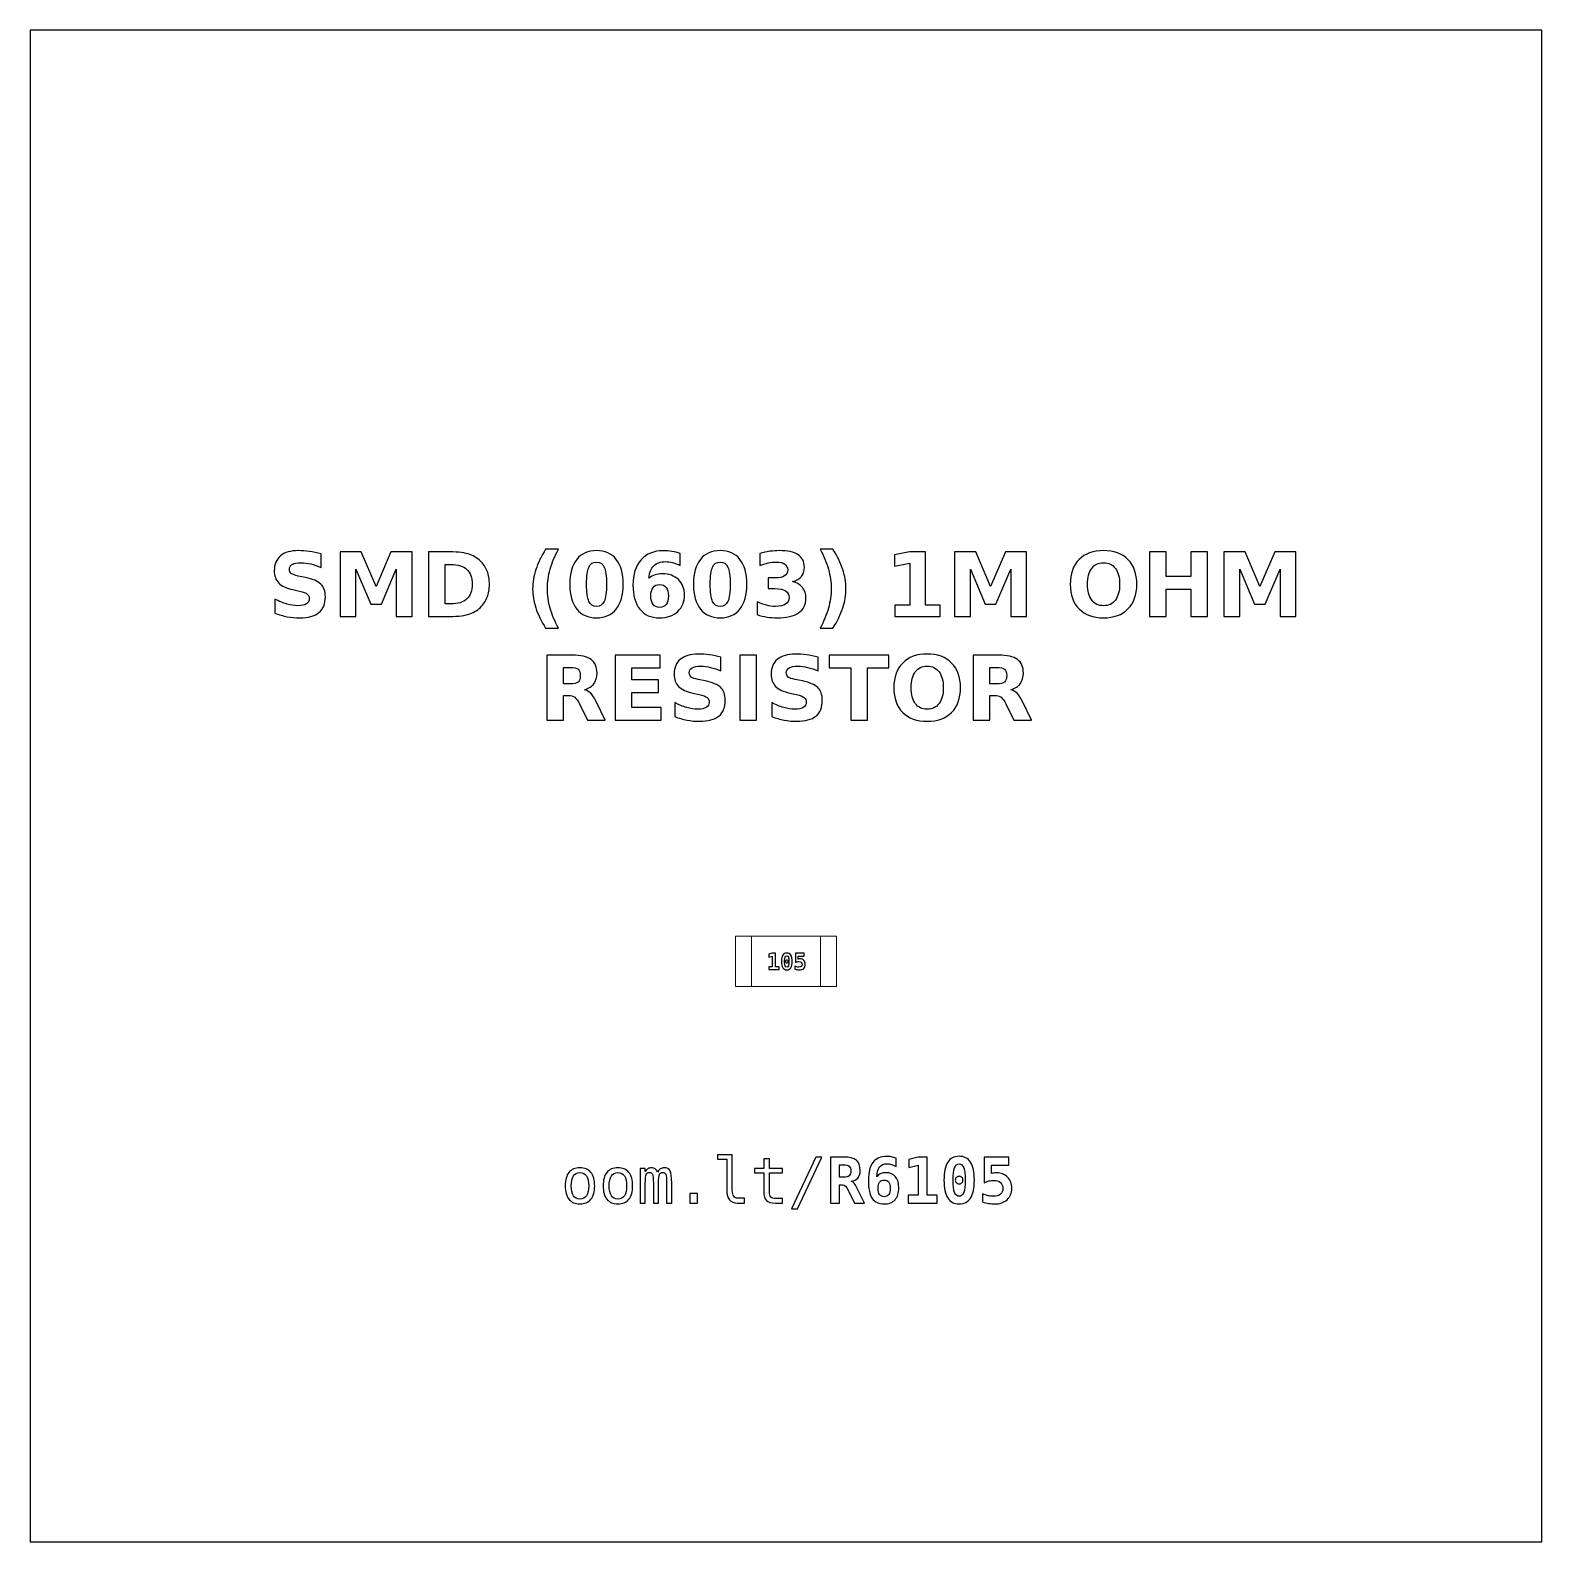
# Model space of a CAD drawing. Header units: centimetres. Extents: x -11.7 to -9.3, y -16.05 to -13.65.
import ezdxf

# ---------------------------------------------------------------- set-up
doc = ezdxf.new("R2010")
doc.units = ezdxf.units.CM
doc.header["$MEASUREMENT"] = 0
doc.layers.add('Layer 1', color=7, linetype='Continuous')

msp = doc.modelspace()

# ---------------------------------------------------------------- linework, layer by layer
at = {"layer": 'Layer 1', "color": 7}
msp.add_lwpolyline([(-11.7, -16.05), (-9.3, -16.05), (-9.3, -13.65), (-11.7, -13.65), (-11.7, -16.05)], close=True, dxfattribs=at)
at = {"layer": 'Layer 1', "color": 7, "lineweight": 9}
for points in [[(-10.58, -15.16855), (-10.42, -15.16855), (-10.42, -15.08855), (-10.58, -15.08855), (-10.58, -15.16855)], [(-10.555, -15.16855), (-10.445, -15.16855), (-10.445, -15.08855), (-10.555, -15.08855), (-10.555, -15.16855)]]:
    msp.add_lwpolyline(points, close=True, dxfattribs=at)
at = {"layer": 'Layer 1', "color": 250}
for points, knots in [([(-11.23816, -14.48139), (-11.23816, -14.48139), (-11.23816, -14.50314), (-11.23816, -14.50314), (-11.23816, -14.50314), (-11.24381, -14.50062), (-11.24933, -14.49872), (-11.25469, -14.49743), (-11.25469, -14.49743), (-11.26008, -14.49613), (-11.26516, -14.4955), (-11.26993, -14.4955), (-11.26993, -14.4955), (-11.27626, -14.4955), (-11.28096, -14.49637), (-11.284, -14.49811), (-11.284, -14.49811), (-11.28703, -14.49987), (-11.28854, -14.50258), (-11.28854, -14.50625), (-11.28854, -14.50625), (-11.28854, -14.509), (-11.28753, -14.51116), (-11.28548, -14.51269), (-11.28548, -14.51269), (-11.28343, -14.51422), (-11.27972, -14.51556), (-11.27433, -14.51666), (-11.27433, -14.51666), (-11.27433, -14.51666), (-11.26304, -14.51892), (-11.26304, -14.51892), (-11.26304, -14.51892), (-11.25159, -14.52123), (-11.24348, -14.52471), (-11.23866, -14.52941), (-11.23866, -14.52941), (-11.23383, -14.53409), (-11.23141, -14.54075), (-11.23141, -14.54938), (-11.23141, -14.54938), (-11.23141, -14.56074), (-11.23477, -14.56918), (-11.2415, -14.57471), (-11.2415, -14.57471), (-11.24823, -14.58023), (-11.2585, -14.58301), (-11.27233, -14.58301), (-11.27233, -14.58301), (-11.27887, -14.58301), (-11.28541, -14.5824), (-11.29197, -14.58115), (-11.29197, -14.58115), (-11.29853, -14.5799), (-11.30512, -14.57807), (-11.31168, -14.57565), (-11.31168, -14.57565), (-11.31168, -14.57565), (-11.31168, -14.55326), (-11.31168, -14.55326), (-11.31168, -14.55326), (-11.30512, -14.55674), (-11.29877, -14.55937), (-11.29263, -14.56114), (-11.29263, -14.56114), (-11.28649, -14.5629), (-11.28059, -14.56379), (-11.2749, -14.56379), (-11.2749, -14.56379), (-11.26911, -14.56379), (-11.26467, -14.56283), (-11.26159, -14.5609), (-11.26159, -14.5609), (-11.2585, -14.55897), (-11.25698, -14.55622), (-11.25698, -14.55262), (-11.25698, -14.55262), (-11.25698, -14.54942), (-11.25801, -14.54693), (-11.2601, -14.54519), (-11.2601, -14.54519), (-11.2622, -14.54345), (-11.26636, -14.54188), (-11.27262, -14.54051), (-11.27262, -14.54051), (-11.27262, -14.54051), (-11.28289, -14.53823), (-11.28289, -14.53823), (-11.28289, -14.53823), (-11.29317, -14.53602), (-11.3007, -14.53252), (-11.30545, -14.52769), (-11.30545, -14.52769), (-11.3102, -14.52287), (-11.31257, -14.51636), (-11.31257, -14.5082), (-11.31257, -14.5082), (-11.31257, -14.49794), (-11.30926, -14.49006), (-11.30265, -14.48456), (-11.30265, -14.48456), (-11.29604, -14.47903), (-11.28654, -14.47628), (-11.27412, -14.47628), (-11.27412, -14.47628), (-11.26848, -14.47628), (-11.26267, -14.47671), (-11.25669, -14.47755), (-11.25669, -14.47755), (-11.25072, -14.4784), (-11.24454, -14.47967), (-11.23816, -14.48139)], [0, 0, 0, 0, 0.0357143, 0.0357143, 0.0357143, 0.0357143, 0.0714286, 0.0714286, 0.0714286, 0.0714286, 0.1071429, 0.1071429, 0.1071429, 0.1071429, 0.1428571, 0.1428571, 0.1428571, 0.1428571, 0.1785714, 0.1785714, 0.1785714, 0.1785714, 0.2142857, 0.2142857, 0.2142857, 0.2142857, 0.25, 0.25, 0.25, 0.25, 0.2857143, 0.2857143, 0.2857143, 0.2857143, 0.3214286, 0.3214286, 0.3214286, 0.3214286, 0.3571429, 0.3571429, 0.3571429, 0.3571429, 0.3928571, 0.3928571, 0.3928571, 0.3928571, 0.4285714, 0.4285714, 0.4285714, 0.4285714, 0.4642857, 0.4642857, 0.4642857, 0.4642857, 0.5, 0.5, 0.5, 0.5, 0.5357143, 0.5357143, 0.5357143, 0.5357143, 0.5714286, 0.5714286, 0.5714286, 0.5714286, 0.6071429, 0.6071429, 0.6071429, 0.6071429, 0.6428571, 0.6428571, 0.6428571, 0.6428571, 0.6785714, 0.6785714, 0.6785714, 0.6785714, 0.7142857, 0.7142857, 0.7142857, 0.7142857, 0.75, 0.75, 0.75, 0.75, 0.7857143, 0.7857143, 0.7857143, 0.7857143, 0.8214286, 0.8214286, 0.8214286, 0.8214286, 0.8571429, 0.8571429, 0.8571429, 0.8571429, 0.8928571, 0.8928571, 0.8928571, 0.8928571, 0.9285714, 0.9285714, 0.9285714, 0.9285714, 0.9642857, 0.9642857, 0.9642857, 0.9642857, 1, 1, 1, 1]), ([(-11.20813, -14.47814), (-11.20813, -14.47814), (-11.17438, -14.47814), (-11.17438, -14.47814), (-11.17438, -14.47814), (-11.17438, -14.47814), (-11.15093, -14.5332), (-11.15093, -14.5332), (-11.15093, -14.5332), (-11.15093, -14.5332), (-11.12737, -14.47814), (-11.12737, -14.47814), (-11.12737, -14.47814), (-11.12737, -14.47814), (-11.09369, -14.47814), (-11.09369, -14.47814), (-11.09369, -14.47814), (-11.09369, -14.47814), (-11.09369, -14.58101), (-11.09369, -14.58101), (-11.09369, -14.58101), (-11.09369, -14.58101), (-11.11876, -14.58101), (-11.11876, -14.58101), (-11.11876, -14.58101), (-11.11876, -14.58101), (-11.11876, -14.50577), (-11.11876, -14.50577), (-11.11876, -14.50577), (-11.11876, -14.50577), (-11.14247, -14.56123), (-11.14247, -14.56123), (-11.14247, -14.56123), (-11.14247, -14.56123), (-11.15928, -14.56123), (-11.15928, -14.56123), (-11.15928, -14.56123), (-11.15928, -14.56123), (-11.18299, -14.50577), (-11.18299, -14.50577), (-11.18299, -14.50577), (-11.18299, -14.50577), (-11.18299, -14.58101), (-11.18299, -14.58101), (-11.18299, -14.58101), (-11.18299, -14.58101), (-11.20813, -14.58101), (-11.20813, -14.58101), (-11.20813, -14.58101), (-11.20813, -14.58101), (-11.20813, -14.47814), (-11.20813, -14.47814)], [0, 0, 0, 0, 0.0769231, 0.0769231, 0.0769231, 0.0769231, 0.1538462, 0.1538462, 0.1538462, 0.1538462, 0.2307692, 0.2307692, 0.2307692, 0.2307692, 0.3076923, 0.3076923, 0.3076923, 0.3076923, 0.3846154, 0.3846154, 0.3846154, 0.3846154, 0.4615385, 0.4615385, 0.4615385, 0.4615385, 0.5384615, 0.5384615, 0.5384615, 0.5384615, 0.6153846, 0.6153846, 0.6153846, 0.6153846, 0.6923077, 0.6923077, 0.6923077, 0.6923077, 0.7692308, 0.7692308, 0.7692308, 0.7692308, 0.8461538, 0.8461538, 0.8461538, 0.8461538, 0.9230769, 0.9230769, 0.9230769, 0.9230769, 1, 1, 1, 1]), ([(-11.0677, -14.47814), (-11.0677, -14.47814), (-11.03971, -14.47814), (-11.03971, -14.47814), (-11.03971, -14.47814), (-11.0241, -14.47814), (-11.01248, -14.47925), (-11.00484, -14.48148), (-11.00484, -14.48148), (-10.99719, -14.48371), (-10.99063, -14.48748), (-10.98515, -14.49282), (-10.98515, -14.49282), (-10.98033, -14.49745), (-10.97676, -14.50281), (-10.9744, -14.50888), (-10.9744, -14.50888), (-10.97208, -14.51492), (-10.9709, -14.52179), (-10.9709, -14.52948), (-10.9709, -14.52948), (-10.9709, -14.53724), (-10.97208, -14.54416), (-10.9744, -14.55025), (-10.9744, -14.55025), (-10.97676, -14.55634), (-10.98033, -14.5617), (-10.98515, -14.56633), (-10.98515, -14.56633), (-10.99068, -14.57167), (-10.99729, -14.57544), (-11.005, -14.57767), (-11.005, -14.57767), (-11.01272, -14.5799), (-11.02429, -14.58101), (-11.03971, -14.58101), (-11.03971, -14.58101), (-11.03971, -14.58101), (-11.0677, -14.58101), (-11.0677, -14.58101), (-11.0677, -14.58101), (-11.0677, -14.58101), (-11.0677, -14.47814), (-11.0677, -14.47814)], [0, 0, 0, 0, 0.0909091, 0.0909091, 0.0909091, 0.0909091, 0.1818182, 0.1818182, 0.1818182, 0.1818182, 0.2727273, 0.2727273, 0.2727273, 0.2727273, 0.3636364, 0.3636364, 0.3636364, 0.3636364, 0.4545455, 0.4545455, 0.4545455, 0.4545455, 0.5454545, 0.5454545, 0.5454545, 0.5454545, 0.6363636, 0.6363636, 0.6363636, 0.6363636, 0.7272727, 0.7272727, 0.7272727, 0.7272727, 0.8181818, 0.8181818, 0.8181818, 0.8181818, 0.9090909, 0.9090909, 0.9090909, 0.9090909, 1, 1, 1, 1]), ([(-10.86121, -14.59961), (-10.86121, -14.59961), (-10.88167, -14.59961), (-10.88167, -14.59961), (-10.88167, -14.59961), (-10.8887, -14.58828), (-10.8939, -14.57748), (-10.89724, -14.56725), (-10.89724, -14.56725), (-10.9006, -14.55704), (-10.90227, -14.54691), (-10.90227, -14.53684), (-10.90227, -14.53684), (-10.90227, -14.52678), (-10.90058, -14.51659), (-10.89722, -14.50629), (-10.89722, -14.50629), (-10.89383, -14.49597), (-10.88866, -14.4852), (-10.88167, -14.47393), (-10.88167, -14.47393), (-10.88167, -14.47393), (-10.86121, -14.47393), (-10.86121, -14.47393), (-10.86121, -14.47393), (-10.86709, -14.48482), (-10.87149, -14.49547), (-10.87443, -14.50587), (-10.87443, -14.50587), (-10.87737, -14.51626), (-10.87885, -14.52654), (-10.87885, -14.5367), (-10.87885, -14.5367), (-10.87885, -14.54686), (-10.87739, -14.55714), (-10.87448, -14.56758), (-10.87448, -14.56758), (-10.87156, -14.578), (-10.86714, -14.58868), (-10.86121, -14.59961)], [0, 0, 0, 0, 0.1, 0.1, 0.1, 0.1, 0.2, 0.2, 0.2, 0.2, 0.3, 0.3, 0.3, 0.3, 0.4, 0.4, 0.4, 0.4, 0.5, 0.5, 0.5, 0.5, 0.6, 0.6, 0.6, 0.6, 0.7, 0.7, 0.7, 0.7, 0.8, 0.8, 0.8, 0.8, 0.9, 0.9, 0.9, 0.9, 1, 1, 1, 1]), ([(-10.75848, -14.52967), (-10.75848, -14.54672), (-10.76215, -14.55987), (-10.76951, -14.56913), (-10.76951, -14.56913), (-10.77685, -14.57838), (-10.78729, -14.58301), (-10.80079, -14.58301), (-10.80079, -14.58301), (-10.81434, -14.58301), (-10.8248, -14.57838), (-10.83214, -14.56913), (-10.83214, -14.56913), (-10.8395, -14.55987), (-10.84317, -14.54672), (-10.84317, -14.52967), (-10.84317, -14.52967), (-10.84317, -14.5126), (-10.8395, -14.49942), (-10.83214, -14.49016), (-10.83214, -14.49016), (-10.8248, -14.48092), (-10.81434, -14.47628), (-10.80079, -14.47628), (-10.80079, -14.47628), (-10.78729, -14.47628), (-10.77685, -14.48092), (-10.76951, -14.49016), (-10.76951, -14.49016), (-10.76215, -14.49942), (-10.75848, -14.5126), (-10.75848, -14.52967)], [0, 0, 0, 0, 0.125, 0.125, 0.125, 0.125, 0.25, 0.25, 0.25, 0.25, 0.375, 0.375, 0.375, 0.375, 0.5, 0.5, 0.5, 0.5, 0.625, 0.625, 0.625, 0.625, 0.75, 0.75, 0.75, 0.75, 0.875, 0.875, 0.875, 0.875, 1, 1, 1, 1]), ([(-10.78501, -14.52948), (-10.78501, -14.51662), (-10.78621, -14.50756), (-10.78863, -14.50229), (-10.78863, -14.50229), (-10.79103, -14.49705), (-10.7951, -14.49442), (-10.80079, -14.49442), (-10.80079, -14.49442), (-10.80648, -14.49442), (-10.81055, -14.49705), (-10.813, -14.50229), (-10.813, -14.50229), (-10.81542, -14.50756), (-10.81664, -14.51662), (-10.81664, -14.52948), (-10.81664, -14.52948), (-10.81664, -14.54246), (-10.81542, -14.55164), (-10.813, -14.55695), (-10.813, -14.55695), (-10.81055, -14.56229), (-10.80648, -14.56495), (-10.80079, -14.56495), (-10.80079, -14.56495), (-10.79515, -14.56495), (-10.7911, -14.56229), (-10.78865, -14.55695), (-10.78865, -14.55695), (-10.78623, -14.55164), (-10.78501, -14.54246), (-10.78501, -14.52948)], [0, 0, 0, 0, 0.125, 0.125, 0.125, 0.125, 0.25, 0.25, 0.25, 0.25, 0.375, 0.375, 0.375, 0.375, 0.5, 0.5, 0.5, 0.5, 0.625, 0.625, 0.625, 0.625, 0.75, 0.75, 0.75, 0.75, 0.875, 0.875, 0.875, 0.875, 1, 1, 1, 1]), ([(-10.66789, -14.48082), (-10.66789, -14.48082), (-10.66789, -14.49985), (-10.66789, -14.49985), (-10.66789, -14.49985), (-10.67226, -14.49778), (-10.67635, -14.49625), (-10.68021, -14.49526), (-10.68021, -14.49526), (-10.68407, -14.49427), (-10.68785, -14.49378), (-10.69152, -14.49378), (-10.69152, -14.49378), (-10.69943, -14.49378), (-10.70556, -14.49597), (-10.70998, -14.50037), (-10.70998, -14.50037), (-10.71438, -14.50474), (-10.71697, -14.51125), (-10.7177, -14.51989), (-10.7177, -14.51989), (-10.71467, -14.51765), (-10.71137, -14.51596), (-10.70784, -14.51483), (-10.70784, -14.51483), (-10.70432, -14.5137), (-10.70046, -14.51314), (-10.69627, -14.51314), (-10.69627, -14.51314), (-10.68576, -14.51314), (-10.67727, -14.51622), (-10.67083, -14.52238), (-10.67083, -14.52238), (-10.66436, -14.52852), (-10.66114, -14.53658), (-10.66114, -14.54656), (-10.66114, -14.54656), (-10.66114, -14.55759), (-10.66474, -14.56641), (-10.67196, -14.57306), (-10.67196, -14.57306), (-10.67915, -14.57969), (-10.68884, -14.58301), (-10.70095, -14.58301), (-10.70095, -14.58301), (-10.71431, -14.58301), (-10.72466, -14.57849), (-10.732, -14.56946), (-10.732, -14.56946), (-10.73931, -14.56045), (-10.74298, -14.54764), (-10.74298, -14.53106), (-10.74298, -14.53106), (-10.74298, -14.51408), (-10.7387, -14.50072), (-10.73014, -14.49101), (-10.73014, -14.49101), (-10.72156, -14.48129), (-10.70982, -14.47642), (-10.69489, -14.47642), (-10.69489, -14.47642), (-10.69016, -14.47642), (-10.68557, -14.4768), (-10.6811, -14.47753), (-10.6811, -14.47753), (-10.67666, -14.47826), (-10.67226, -14.47936), (-10.66789, -14.48082)], [0, 0, 0, 0, 0.0588235, 0.0588235, 0.0588235, 0.0588235, 0.1176471, 0.1176471, 0.1176471, 0.1176471, 0.1764706, 0.1764706, 0.1764706, 0.1764706, 0.2352941, 0.2352941, 0.2352941, 0.2352941, 0.2941176, 0.2941176, 0.2941176, 0.2941176, 0.3529412, 0.3529412, 0.3529412, 0.3529412, 0.4117647, 0.4117647, 0.4117647, 0.4117647, 0.4705882, 0.4705882, 0.4705882, 0.4705882, 0.5294118, 0.5294118, 0.5294118, 0.5294118, 0.5882353, 0.5882353, 0.5882353, 0.5882353, 0.6470588, 0.6470588, 0.6470588, 0.6470588, 0.7058824, 0.7058824, 0.7058824, 0.7058824, 0.7647059, 0.7647059, 0.7647059, 0.7647059, 0.8235294, 0.8235294, 0.8235294, 0.8235294, 0.8823529, 0.8823529, 0.8823529, 0.8823529, 0.9411765, 0.9411765, 0.9411765, 0.9411765, 1, 1, 1, 1]), ([(-10.5621, -14.52967), (-10.5621, -14.54672), (-10.56577, -14.55987), (-10.57313, -14.56913), (-10.57313, -14.56913), (-10.58047, -14.57838), (-10.59091, -14.58301), (-10.60441, -14.58301), (-10.60441, -14.58301), (-10.61796, -14.58301), (-10.62842, -14.57838), (-10.63576, -14.56913), (-10.63576, -14.56913), (-10.64312, -14.55987), (-10.64679, -14.54672), (-10.64679, -14.52967), (-10.64679, -14.52967), (-10.64679, -14.5126), (-10.64312, -14.49942), (-10.63576, -14.49016), (-10.63576, -14.49016), (-10.62842, -14.48092), (-10.61796, -14.47628), (-10.60441, -14.47628), (-10.60441, -14.47628), (-10.59091, -14.47628), (-10.58047, -14.48092), (-10.57313, -14.49016), (-10.57313, -14.49016), (-10.56577, -14.49942), (-10.5621, -14.5126), (-10.5621, -14.52967)], [0, 0, 0, 0, 0.125, 0.125, 0.125, 0.125, 0.25, 0.25, 0.25, 0.25, 0.375, 0.375, 0.375, 0.375, 0.5, 0.5, 0.5, 0.5, 0.625, 0.625, 0.625, 0.625, 0.75, 0.75, 0.75, 0.75, 0.875, 0.875, 0.875, 0.875, 1, 1, 1, 1]), ([(-10.58863, -14.52948), (-10.58863, -14.51662), (-10.58983, -14.50756), (-10.59225, -14.50229), (-10.59225, -14.50229), (-10.59465, -14.49705), (-10.59872, -14.49442), (-10.60441, -14.49442), (-10.60441, -14.49442), (-10.6101, -14.49442), (-10.61417, -14.49705), (-10.61662, -14.50229), (-10.61662, -14.50229), (-10.61904, -14.50756), (-10.62026, -14.51662), (-10.62026, -14.52948), (-10.62026, -14.52948), (-10.62026, -14.54246), (-10.61904, -14.55164), (-10.61662, -14.55695), (-10.61662, -14.55695), (-10.61417, -14.56229), (-10.6101, -14.56495), (-10.60441, -14.56495), (-10.60441, -14.56495), (-10.59877, -14.56495), (-10.59472, -14.56229), (-10.59227, -14.55695), (-10.59227, -14.55695), (-10.58985, -14.55164), (-10.58863, -14.54246), (-10.58863, -14.52948)], [0, 0, 0, 0, 0.125, 0.125, 0.125, 0.125, 0.25, 0.25, 0.25, 0.25, 0.375, 0.375, 0.375, 0.375, 0.5, 0.5, 0.5, 0.5, 0.625, 0.625, 0.625, 0.625, 0.75, 0.75, 0.75, 0.75, 0.875, 0.875, 0.875, 0.875, 1, 1, 1, 1]), ([(-10.48962, -14.52553), (-10.4827, -14.52732), (-10.47741, -14.53045), (-10.47381, -14.53487), (-10.47381, -14.53487), (-10.47021, -14.53931), (-10.4684, -14.54493), (-10.4684, -14.55178), (-10.4684, -14.55178), (-10.4684, -14.56198), (-10.47231, -14.56974), (-10.48011, -14.57506), (-10.48011, -14.57506), (-10.48792, -14.58035), (-10.49931, -14.58301), (-10.51429, -14.58301), (-10.51429, -14.58301), (-10.51958, -14.58301), (-10.52487, -14.58259), (-10.53019, -14.58174), (-10.53019, -14.58174), (-10.53548, -14.58089), (-10.54072, -14.5796), (-10.54592, -14.57791), (-10.54592, -14.57791), (-10.54592, -14.57791), (-10.54592, -14.55744), (-10.54592, -14.55744), (-10.54592, -14.55744), (-10.54096, -14.55991), (-10.53604, -14.5618), (-10.53115, -14.56307), (-10.53115, -14.56307), (-10.52626, -14.56431), (-10.52144, -14.56495), (-10.51671, -14.56495), (-10.51671, -14.56495), (-10.50968, -14.56495), (-10.50429, -14.56372), (-10.50055, -14.5613), (-10.50055, -14.5613), (-10.49681, -14.55886), (-10.49493, -14.55538), (-10.49493, -14.55081), (-10.49493, -14.55081), (-10.49493, -14.54613), (-10.49686, -14.54258), (-10.50069, -14.54018), (-10.50069, -14.54018), (-10.50453, -14.53776), (-10.51019, -14.53656), (-10.51767, -14.53656), (-10.51767, -14.53656), (-10.51767, -14.53656), (-10.52828, -14.53656), (-10.52828, -14.53656), (-10.52828, -14.53656), (-10.52828, -14.53656), (-10.52828, -14.51946), (-10.52828, -14.51946), (-10.52828, -14.51946), (-10.52828, -14.51946), (-10.51713, -14.51946), (-10.51713, -14.51946), (-10.51713, -14.51946), (-10.51045, -14.51946), (-10.50551, -14.51843), (-10.50225, -14.51633), (-10.50225, -14.51633), (-10.49898, -14.51424), (-10.49735, -14.51107), (-10.49735, -14.50681), (-10.49735, -14.50681), (-10.49735, -14.50286), (-10.49893, -14.4998), (-10.5021, -14.49766), (-10.5021, -14.49766), (-10.50528, -14.4955), (-10.50975, -14.49442), (-10.51553, -14.49442), (-10.51553, -14.49442), (-10.51981, -14.49442), (-10.52412, -14.49489), (-10.52849, -14.49585), (-10.52849, -14.49585), (-10.53284, -14.49681), (-10.53717, -14.49825), (-10.5415, -14.50013), (-10.5415, -14.50013), (-10.5415, -14.50013), (-10.5415, -14.4807), (-10.5415, -14.4807), (-10.5415, -14.4807), (-10.53625, -14.47922), (-10.53108, -14.47812), (-10.52593, -14.47739), (-10.52593, -14.47739), (-10.52078, -14.47666), (-10.51575, -14.47628), (-10.51078, -14.47628), (-10.51078, -14.47628), (-10.49742, -14.47628), (-10.48741, -14.47847), (-10.48077, -14.48287), (-10.48077, -14.48287), (-10.47414, -14.48724), (-10.47083, -14.49385), (-10.47083, -14.50267), (-10.47083, -14.50267), (-10.47083, -14.50867), (-10.4724, -14.51361), (-10.47558, -14.51744), (-10.47558, -14.51744), (-10.47875, -14.52127), (-10.48343, -14.52398), (-10.48962, -14.52553)], [0, 0, 0, 0, 0.0344828, 0.0344828, 0.0344828, 0.0344828, 0.0689655, 0.0689655, 0.0689655, 0.0689655, 0.1034483, 0.1034483, 0.1034483, 0.1034483, 0.137931, 0.137931, 0.137931, 0.137931, 0.1724138, 0.1724138, 0.1724138, 0.1724138, 0.2068966, 0.2068966, 0.2068966, 0.2068966, 0.2413793, 0.2413793, 0.2413793, 0.2413793, 0.2758621, 0.2758621, 0.2758621, 0.2758621, 0.3103448, 0.3103448, 0.3103448, 0.3103448, 0.3448276, 0.3448276, 0.3448276, 0.3448276, 0.3793103, 0.3793103, 0.3793103, 0.3793103, 0.4137931, 0.4137931, 0.4137931, 0.4137931, 0.4482759, 0.4482759, 0.4482759, 0.4482759, 0.4827586, 0.4827586, 0.4827586, 0.4827586, 0.5172414, 0.5172414, 0.5172414, 0.5172414, 0.5517241, 0.5517241, 0.5517241, 0.5517241, 0.5862069, 0.5862069, 0.5862069, 0.5862069, 0.6206897, 0.6206897, 0.6206897, 0.6206897, 0.6551724, 0.6551724, 0.6551724, 0.6551724, 0.6896552, 0.6896552, 0.6896552, 0.6896552, 0.7241379, 0.7241379, 0.7241379, 0.7241379, 0.7586207, 0.7586207, 0.7586207, 0.7586207, 0.7931034, 0.7931034, 0.7931034, 0.7931034, 0.8275862, 0.8275862, 0.8275862, 0.8275862, 0.862069, 0.862069, 0.862069, 0.862069, 0.8965517, 0.8965517, 0.8965517, 0.8965517, 0.9310345, 0.9310345, 0.9310345, 0.9310345, 0.9655172, 0.9655172, 0.9655172, 0.9655172, 1, 1, 1, 1]), ([(-10.44587, -14.59961), (-10.43999, -14.58868), (-10.43557, -14.578), (-10.43263, -14.56758), (-10.43263, -14.56758), (-10.42969, -14.55714), (-10.42823, -14.54686), (-10.42823, -14.5367), (-10.42823, -14.5367), (-10.42823, -14.52654), (-10.42969, -14.51626), (-10.43263, -14.50587), (-10.43263, -14.50587), (-10.43557, -14.49547), (-10.43999, -14.48482), (-10.44587, -14.47393), (-10.44587, -14.47393), (-10.44587, -14.47393), (-10.42541, -14.47393), (-10.42541, -14.47393), (-10.42541, -14.47393), (-10.41843, -14.4852), (-10.41325, -14.49597), (-10.40986, -14.50629), (-10.40986, -14.50629), (-10.4065, -14.51659), (-10.40481, -14.52678), (-10.40481, -14.53684), (-10.40481, -14.53684), (-10.40481, -14.54691), (-10.40648, -14.55704), (-10.40984, -14.56725), (-10.40984, -14.56725), (-10.41318, -14.57748), (-10.41838, -14.58828), (-10.42541, -14.59961), (-10.42541, -14.59961), (-10.42541, -14.59961), (-10.44587, -14.59961), (-10.44587, -14.59961)], [0, 0, 0, 0, 0.1, 0.1, 0.1, 0.1, 0.2, 0.2, 0.2, 0.2, 0.3, 0.3, 0.3, 0.3, 0.4, 0.4, 0.4, 0.4, 0.5, 0.5, 0.5, 0.5, 0.6, 0.6, 0.6, 0.6, 0.7, 0.7, 0.7, 0.7, 0.8, 0.8, 0.8, 0.8, 0.9, 0.9, 0.9, 0.9, 1, 1, 1, 1]), ([(-10.32701, -14.56269), (-10.32701, -14.56269), (-10.30358, -14.56269), (-10.30358, -14.56269), (-10.30358, -14.56269), (-10.30358, -14.56269), (-10.30358, -14.4962), (-10.30358, -14.4962), (-10.30358, -14.4962), (-10.30358, -14.4962), (-10.32762, -14.50117), (-10.32762, -14.50117), (-10.32762, -14.50117), (-10.32762, -14.50117), (-10.32762, -14.4831), (-10.32762, -14.4831), (-10.32762, -14.4831), (-10.32762, -14.4831), (-10.30372, -14.47814), (-10.30372, -14.47814), (-10.30372, -14.47814), (-10.30372, -14.47814), (-10.27851, -14.47814), (-10.27851, -14.47814), (-10.27851, -14.47814), (-10.27851, -14.47814), (-10.27851, -14.56269), (-10.27851, -14.56269), (-10.27851, -14.56269), (-10.27851, -14.56269), (-10.25509, -14.56269), (-10.25509, -14.56269), (-10.25509, -14.56269), (-10.25509, -14.56269), (-10.25509, -14.58101), (-10.25509, -14.58101), (-10.25509, -14.58101), (-10.25509, -14.58101), (-10.32701, -14.58101), (-10.32701, -14.58101), (-10.32701, -14.58101), (-10.32701, -14.58101), (-10.32701, -14.56269), (-10.32701, -14.56269)], [0, 0, 0, 0, 0.0909091, 0.0909091, 0.0909091, 0.0909091, 0.1818182, 0.1818182, 0.1818182, 0.1818182, 0.2727273, 0.2727273, 0.2727273, 0.2727273, 0.3636364, 0.3636364, 0.3636364, 0.3636364, 0.4545455, 0.4545455, 0.4545455, 0.4545455, 0.5454545, 0.5454545, 0.5454545, 0.5454545, 0.6363636, 0.6363636, 0.6363636, 0.6363636, 0.7272727, 0.7272727, 0.7272727, 0.7272727, 0.8181818, 0.8181818, 0.8181818, 0.8181818, 0.9090909, 0.9090909, 0.9090909, 0.9090909, 1, 1, 1, 1]), ([(-10.23239, -14.47814), (-10.23239, -14.47814), (-10.19864, -14.47814), (-10.19864, -14.47814), (-10.19864, -14.47814), (-10.19864, -14.47814), (-10.17519, -14.5332), (-10.17519, -14.5332), (-10.17519, -14.5332), (-10.17519, -14.5332), (-10.15163, -14.47814), (-10.15163, -14.47814), (-10.15163, -14.47814), (-10.15163, -14.47814), (-10.11795, -14.47814), (-10.11795, -14.47814), (-10.11795, -14.47814), (-10.11795, -14.47814), (-10.11795, -14.58101), (-10.11795, -14.58101), (-10.11795, -14.58101), (-10.11795, -14.58101), (-10.14302, -14.58101), (-10.14302, -14.58101), (-10.14302, -14.58101), (-10.14302, -14.58101), (-10.14302, -14.50577), (-10.14302, -14.50577), (-10.14302, -14.50577), (-10.14302, -14.50577), (-10.16673, -14.56123), (-10.16673, -14.56123), (-10.16673, -14.56123), (-10.16673, -14.56123), (-10.18354, -14.56123), (-10.18354, -14.56123), (-10.18354, -14.56123), (-10.18354, -14.56123), (-10.20725, -14.50577), (-10.20725, -14.50577), (-10.20725, -14.50577), (-10.20725, -14.50577), (-10.20725, -14.58101), (-10.20725, -14.58101), (-10.20725, -14.58101), (-10.20725, -14.58101), (-10.23239, -14.58101), (-10.23239, -14.58101), (-10.23239, -14.58101), (-10.23239, -14.58101), (-10.23239, -14.47814), (-10.23239, -14.47814)], [0, 0, 0, 0, 0.0769231, 0.0769231, 0.0769231, 0.0769231, 0.1538462, 0.1538462, 0.1538462, 0.1538462, 0.2307692, 0.2307692, 0.2307692, 0.2307692, 0.3076923, 0.3076923, 0.3076923, 0.3076923, 0.3846154, 0.3846154, 0.3846154, 0.3846154, 0.4615385, 0.4615385, 0.4615385, 0.4615385, 0.5384615, 0.5384615, 0.5384615, 0.5384615, 0.6153846, 0.6153846, 0.6153846, 0.6153846, 0.6923077, 0.6923077, 0.6923077, 0.6923077, 0.7692308, 0.7692308, 0.7692308, 0.7692308, 0.8461538, 0.8461538, 0.8461538, 0.8461538, 0.9230769, 0.9230769, 0.9230769, 0.9230769, 1, 1, 1, 1]), ([(-9.99584, -14.47628), (-9.97931, -14.47628), (-9.96635, -14.48101), (-9.95699, -14.49049), (-9.95699, -14.49049), (-9.94761, -14.49994), (-9.94293, -14.51299), (-9.94293, -14.52967), (-9.94293, -14.52967), (-9.94293, -14.5463), (-9.94761, -14.55935), (-9.95699, -14.5688), (-9.95699, -14.5688), (-9.96635, -14.57828), (-9.97931, -14.58301), (-9.99584, -14.58301), (-9.99584, -14.58301), (-10.01233, -14.58301), (-10.02526, -14.57828), (-10.03467, -14.5688), (-10.03467, -14.5688), (-10.04405, -14.55935), (-10.04876, -14.5463), (-10.04876, -14.52967), (-10.04876, -14.52967), (-10.04876, -14.51299), (-10.04405, -14.49994), (-10.03467, -14.49049), (-10.03467, -14.49049), (-10.02526, -14.48101), (-10.01233, -14.47628), (-9.99584, -14.47628)], [0, 0, 0, 0, 0.125, 0.125, 0.125, 0.125, 0.25, 0.25, 0.25, 0.25, 0.375, 0.375, 0.375, 0.375, 0.5, 0.5, 0.5, 0.5, 0.625, 0.625, 0.625, 0.625, 0.75, 0.75, 0.75, 0.75, 0.875, 0.875, 0.875, 0.875, 1, 1, 1, 1]), ([(-9.99584, -14.4955), (-10.00393, -14.4955), (-10.01019, -14.49848), (-10.01466, -14.50446), (-10.01466, -14.50446), (-10.0191, -14.51043), (-10.02134, -14.51883), (-10.02134, -14.52967), (-10.02134, -14.52967), (-10.02134, -14.54049), (-10.0191, -14.54886), (-10.01466, -14.55483), (-10.01466, -14.55483), (-10.01019, -14.56081), (-10.00393, -14.56379), (-9.99584, -14.56379), (-9.99584, -14.56379), (-9.9877, -14.56379), (-9.98143, -14.56081), (-9.97696, -14.55483), (-9.97696, -14.55483), (-9.97251, -14.54886), (-9.97028, -14.54049), (-9.97028, -14.52967), (-9.97028, -14.52967), (-9.97028, -14.51883), (-9.97251, -14.51043), (-9.97696, -14.50446), (-9.97696, -14.50446), (-9.98143, -14.49848), (-9.9877, -14.4955), (-9.99584, -14.4955)], [0, 0, 0, 0, 0.125, 0.125, 0.125, 0.125, 0.25, 0.25, 0.25, 0.25, 0.375, 0.375, 0.375, 0.375, 0.5, 0.5, 0.5, 0.5, 0.625, 0.625, 0.625, 0.625, 0.75, 0.75, 0.75, 0.75, 0.875, 0.875, 0.875, 0.875, 1, 1, 1, 1]), ([(-9.92286, -14.47814), (-9.92286, -14.47814), (-9.89633, -14.47814), (-9.89633, -14.47814), (-9.89633, -14.47814), (-9.89633, -14.47814), (-9.89633, -14.51735), (-9.89633, -14.51735), (-9.89633, -14.51735), (-9.89633, -14.51735), (-9.8572, -14.51735), (-9.8572, -14.51735), (-9.8572, -14.51735), (-9.8572, -14.51735), (-9.8572, -14.47814), (-9.8572, -14.47814), (-9.8572, -14.47814), (-9.8572, -14.47814), (-9.83067, -14.47814), (-9.83067, -14.47814), (-9.83067, -14.47814), (-9.83067, -14.47814), (-9.83067, -14.58101), (-9.83067, -14.58101), (-9.83067, -14.58101), (-9.83067, -14.58101), (-9.8572, -14.58101), (-9.8572, -14.58101), (-9.8572, -14.58101), (-9.8572, -14.58101), (-9.8572, -14.53741), (-9.8572, -14.53741), (-9.8572, -14.53741), (-9.8572, -14.53741), (-9.89633, -14.53741), (-9.89633, -14.53741), (-9.89633, -14.53741), (-9.89633, -14.53741), (-9.89633, -14.58101), (-9.89633, -14.58101), (-9.89633, -14.58101), (-9.89633, -14.58101), (-9.92286, -14.58101), (-9.92286, -14.58101), (-9.92286, -14.58101), (-9.92286, -14.58101), (-9.92286, -14.47814), (-9.92286, -14.47814)], [0, 0, 0, 0, 0.0833333, 0.0833333, 0.0833333, 0.0833333, 0.1666667, 0.1666667, 0.1666667, 0.1666667, 0.25, 0.25, 0.25, 0.25, 0.3333333, 0.3333333, 0.3333333, 0.3333333, 0.4166667, 0.4166667, 0.4166667, 0.4166667, 0.5, 0.5, 0.5, 0.5, 0.5833333, 0.5833333, 0.5833333, 0.5833333, 0.6666667, 0.6666667, 0.6666667, 0.6666667, 0.75, 0.75, 0.75, 0.75, 0.8333333, 0.8333333, 0.8333333, 0.8333333, 0.9166667, 0.9166667, 0.9166667, 0.9166667, 1, 1, 1, 1]), ([(-9.80477, -14.47814), (-9.80477, -14.47814), (-9.77102, -14.47814), (-9.77102, -14.47814), (-9.77102, -14.47814), (-9.77102, -14.47814), (-9.74757, -14.5332), (-9.74757, -14.5332), (-9.74757, -14.5332), (-9.74757, -14.5332), (-9.72401, -14.47814), (-9.72401, -14.47814), (-9.72401, -14.47814), (-9.72401, -14.47814), (-9.69033, -14.47814), (-9.69033, -14.47814), (-9.69033, -14.47814), (-9.69033, -14.47814), (-9.69033, -14.58101), (-9.69033, -14.58101), (-9.69033, -14.58101), (-9.69033, -14.58101), (-9.7154, -14.58101), (-9.7154, -14.58101), (-9.7154, -14.58101), (-9.7154, -14.58101), (-9.7154, -14.50577), (-9.7154, -14.50577), (-9.7154, -14.50577), (-9.7154, -14.50577), (-9.73911, -14.56123), (-9.73911, -14.56123), (-9.73911, -14.56123), (-9.73911, -14.56123), (-9.75592, -14.56123), (-9.75592, -14.56123), (-9.75592, -14.56123), (-9.75592, -14.56123), (-9.77963, -14.50577), (-9.77963, -14.50577), (-9.77963, -14.50577), (-9.77963, -14.50577), (-9.77963, -14.58101), (-9.77963, -14.58101), (-9.77963, -14.58101), (-9.77963, -14.58101), (-9.80477, -14.58101), (-9.80477, -14.58101), (-9.80477, -14.58101), (-9.80477, -14.58101), (-9.80477, -14.47814), (-9.80477, -14.47814)], [0, 0, 0, 0, 0.0769231, 0.0769231, 0.0769231, 0.0769231, 0.1538462, 0.1538462, 0.1538462, 0.1538462, 0.2307692, 0.2307692, 0.2307692, 0.2307692, 0.3076923, 0.3076923, 0.3076923, 0.3076923, 0.3846154, 0.3846154, 0.3846154, 0.3846154, 0.4615385, 0.4615385, 0.4615385, 0.4615385, 0.5384615, 0.5384615, 0.5384615, 0.5384615, 0.6153846, 0.6153846, 0.6153846, 0.6153846, 0.6923077, 0.6923077, 0.6923077, 0.6923077, 0.7692308, 0.7692308, 0.7692308, 0.7692308, 0.8461538, 0.8461538, 0.8461538, 0.8461538, 0.9230769, 0.9230769, 0.9230769, 0.9230769, 1, 1, 1, 1]), ([(-11.04117, -14.4982), (-11.04117, -14.4982), (-11.04117, -14.56095), (-11.04117, -14.56095), (-11.04117, -14.56095), (-11.04117, -14.56095), (-11.03167, -14.56095), (-11.03167, -14.56095), (-11.03167, -14.56095), (-11.02083, -14.56095), (-11.01255, -14.55827), (-11.00684, -14.55288), (-11.00684, -14.55288), (-11.00112, -14.54752), (-10.99825, -14.53971), (-10.99825, -14.52948), (-10.99825, -14.52948), (-10.99825, -14.51927), (-11.0011, -14.51151), (-11.00679, -14.5062), (-11.00679, -14.5062), (-11.01248, -14.50086), (-11.02078, -14.4982), (-11.03167, -14.4982), (-11.03167, -14.4982), (-11.03167, -14.4982), (-11.04117, -14.4982), (-11.04117, -14.4982)], [0, 0, 0, 0, 0.1428571, 0.1428571, 0.1428571, 0.1428571, 0.2857143, 0.2857143, 0.2857143, 0.2857143, 0.4285714, 0.4285714, 0.4285714, 0.4285714, 0.5714286, 0.5714286, 0.5714286, 0.5714286, 0.7142857, 0.7142857, 0.7142857, 0.7142857, 0.8571429, 0.8571429, 0.8571429, 0.8571429, 1, 1, 1, 1]), ([(-10.70067, -14.53023), (-10.70533, -14.53023), (-10.70881, -14.53174), (-10.71111, -14.53475), (-10.71111, -14.53475), (-10.71344, -14.53776), (-10.71459, -14.54228), (-10.71459, -14.54827), (-10.71459, -14.54827), (-10.71459, -14.55429), (-10.71344, -14.55881), (-10.71111, -14.56182), (-10.71111, -14.56182), (-10.70881, -14.56483), (-10.70533, -14.56633), (-10.70067, -14.56633), (-10.70067, -14.56633), (-10.69599, -14.56633), (-10.69249, -14.56483), (-10.69018, -14.56182), (-10.69018, -14.56182), (-10.68785, -14.55881), (-10.6867, -14.55429), (-10.6867, -14.54827), (-10.6867, -14.54827), (-10.6867, -14.54228), (-10.68785, -14.53776), (-10.69018, -14.53475), (-10.69018, -14.53475), (-10.69249, -14.53174), (-10.69599, -14.53023), (-10.70067, -14.53023)], [0, 0, 0, 0, 0.125, 0.125, 0.125, 0.125, 0.25, 0.25, 0.25, 0.25, 0.375, 0.375, 0.375, 0.375, 0.5, 0.5, 0.5, 0.5, 0.625, 0.625, 0.625, 0.625, 0.75, 0.75, 0.75, 0.75, 0.875, 0.875, 0.875, 0.875, 1, 1, 1, 1]), ([(-10.85334, -14.70634), (-10.85334, -14.70634), (-10.85334, -14.74526), (-10.85334, -14.74526), (-10.85334, -14.74526), (-10.85334, -14.74526), (-10.87987, -14.74526), (-10.87987, -14.74526), (-10.87987, -14.74526), (-10.87987, -14.74526), (-10.87987, -14.64239), (-10.87987, -14.64239), (-10.87987, -14.64239), (-10.87987, -14.64239), (-10.83935, -14.64239), (-10.83935, -14.64239), (-10.83935, -14.64239), (-10.8258, -14.64239), (-10.81585, -14.64467), (-10.80955, -14.64921), (-10.80955, -14.64921), (-10.80323, -14.65375), (-10.80007, -14.66095), (-10.80007, -14.67078), (-10.80007, -14.67078), (-10.80007, -14.67757), (-10.80172, -14.68317), (-10.80499, -14.68752), (-10.80499, -14.68752), (-10.80828, -14.6919), (-10.81324, -14.69512), (-10.81985, -14.69717), (-10.81985, -14.69717), (-10.81623, -14.69801), (-10.81296, -14.69987), (-10.81009, -14.70279), (-10.81009, -14.70279), (-10.80722, -14.7057), (-10.80433, -14.71012), (-10.80139, -14.71605), (-10.80139, -14.71605), (-10.80139, -14.71605), (-10.78697, -14.74526), (-10.78697, -14.74526), (-10.78697, -14.74526), (-10.78697, -14.74526), (-10.81524, -14.74526), (-10.81524, -14.74526), (-10.81524, -14.74526), (-10.81524, -14.74526), (-10.82778, -14.7197), (-10.82778, -14.7197), (-10.82778, -14.7197), (-10.83029, -14.71457), (-10.83286, -14.71104), (-10.83547, -14.70916), (-10.83547, -14.70916), (-10.83806, -14.70728), (-10.84151, -14.70634), (-10.84584, -14.70634), (-10.84584, -14.70634), (-10.84584, -14.70634), (-10.85334, -14.70634), (-10.85334, -14.70634)], [0, 0, 0, 0, 0.0625, 0.0625, 0.0625, 0.0625, 0.125, 0.125, 0.125, 0.125, 0.1875, 0.1875, 0.1875, 0.1875, 0.25, 0.25, 0.25, 0.25, 0.3125, 0.3125, 0.3125, 0.3125, 0.375, 0.375, 0.375, 0.375, 0.4375, 0.4375, 0.4375, 0.4375, 0.5, 0.5, 0.5, 0.5, 0.5625, 0.5625, 0.5625, 0.5625, 0.625, 0.625, 0.625, 0.625, 0.6875, 0.6875, 0.6875, 0.6875, 0.75, 0.75, 0.75, 0.75, 0.8125, 0.8125, 0.8125, 0.8125, 0.875, 0.875, 0.875, 0.875, 0.9375, 0.9375, 0.9375, 0.9375, 1, 1, 1, 1]), ([(-10.84217, -14.68802), (-10.83662, -14.68802), (-10.83262, -14.68698), (-10.83022, -14.68491), (-10.83022, -14.68491), (-10.8278, -14.68284), (-10.8266, -14.67943), (-10.8266, -14.6747), (-10.8266, -14.6747), (-10.8266, -14.67002), (-10.8278, -14.66666), (-10.83022, -14.66464), (-10.83022, -14.66464), (-10.83262, -14.66262), (-10.83662, -14.66161), (-10.84217, -14.66161), (-10.84217, -14.66161), (-10.84217, -14.66161), (-10.85334, -14.66161), (-10.85334, -14.66161), (-10.85334, -14.66161), (-10.85334, -14.66161), (-10.85334, -14.68802), (-10.85334, -14.68802), (-10.85334, -14.68802), (-10.85334, -14.68802), (-10.84217, -14.68802), (-10.84217, -14.68802)], [0, 0, 0, 0, 0.1428571, 0.1428571, 0.1428571, 0.1428571, 0.2857143, 0.2857143, 0.2857143, 0.2857143, 0.4285714, 0.4285714, 0.4285714, 0.4285714, 0.5714286, 0.5714286, 0.5714286, 0.5714286, 0.7142857, 0.7142857, 0.7142857, 0.7142857, 0.8571429, 0.8571429, 0.8571429, 0.8571429, 1, 1, 1, 1]), ([(-10.77122, -14.64239), (-10.77122, -14.64239), (-10.69963, -14.64239), (-10.69963, -14.64239), (-10.69963, -14.64239), (-10.69963, -14.64239), (-10.69963, -14.66245), (-10.69963, -14.66245), (-10.69963, -14.66245), (-10.69963, -14.66245), (-10.74469, -14.66245), (-10.74469, -14.66245), (-10.74469, -14.66245), (-10.74469, -14.66245), (-10.74469, -14.6816), (-10.74469, -14.6816), (-10.74469, -14.6816), (-10.74469, -14.6816), (-10.70234, -14.6816), (-10.70234, -14.6816), (-10.70234, -14.6816), (-10.70234, -14.6816), (-10.70234, -14.70166), (-10.70234, -14.70166), (-10.70234, -14.70166), (-10.70234, -14.70166), (-10.74469, -14.70166), (-10.74469, -14.70166), (-10.74469, -14.70166), (-10.74469, -14.70166), (-10.74469, -14.7252), (-10.74469, -14.7252), (-10.74469, -14.7252), (-10.74469, -14.7252), (-10.69813, -14.7252), (-10.69813, -14.7252), (-10.69813, -14.7252), (-10.69813, -14.7252), (-10.69813, -14.74526), (-10.69813, -14.74526), (-10.69813, -14.74526), (-10.69813, -14.74526), (-10.77122, -14.74526), (-10.77122, -14.74526), (-10.77122, -14.74526), (-10.77122, -14.74526), (-10.77122, -14.64239), (-10.77122, -14.64239)], [0, 0, 0, 0, 0.0833333, 0.0833333, 0.0833333, 0.0833333, 0.1666667, 0.1666667, 0.1666667, 0.1666667, 0.25, 0.25, 0.25, 0.25, 0.3333333, 0.3333333, 0.3333333, 0.3333333, 0.4166667, 0.4166667, 0.4166667, 0.4166667, 0.5, 0.5, 0.5, 0.5, 0.5833333, 0.5833333, 0.5833333, 0.5833333, 0.6666667, 0.6666667, 0.6666667, 0.6666667, 0.75, 0.75, 0.75, 0.75, 0.8333333, 0.8333333, 0.8333333, 0.8333333, 0.9166667, 0.9166667, 0.9166667, 0.9166667, 1, 1, 1, 1]), ([(-10.60323, -14.64564), (-10.60323, -14.64564), (-10.60323, -14.66739), (-10.60323, -14.66739), (-10.60323, -14.66739), (-10.60888, -14.66487), (-10.6144, -14.66297), (-10.61976, -14.66168), (-10.61976, -14.66168), (-10.62515, -14.66038), (-10.63023, -14.65975), (-10.635, -14.65975), (-10.635, -14.65975), (-10.64133, -14.65975), (-10.64603, -14.66062), (-10.64907, -14.66236), (-10.64907, -14.66236), (-10.6521, -14.66412), (-10.65361, -14.66683), (-10.65361, -14.6705), (-10.65361, -14.6705), (-10.65361, -14.67325), (-10.6526, -14.67541), (-10.65055, -14.67694), (-10.65055, -14.67694), (-10.6485, -14.67847), (-10.64479, -14.67981), (-10.6394, -14.68091), (-10.6394, -14.68091), (-10.6394, -14.68091), (-10.62811, -14.68317), (-10.62811, -14.68317), (-10.62811, -14.68317), (-10.61666, -14.68548), (-10.60855, -14.68896), (-10.60373, -14.69366), (-10.60373, -14.69366), (-10.5989, -14.69834), (-10.59648, -14.705), (-10.59648, -14.71363), (-10.59648, -14.71363), (-10.59648, -14.72499), (-10.59984, -14.73343), (-10.60657, -14.73896), (-10.60657, -14.73896), (-10.6133, -14.74448), (-10.62357, -14.74726), (-10.6374, -14.74726), (-10.6374, -14.74726), (-10.64394, -14.74726), (-10.65048, -14.74665), (-10.65704, -14.7454), (-10.65704, -14.7454), (-10.6636, -14.74415), (-10.67019, -14.74232), (-10.67675, -14.7399), (-10.67675, -14.7399), (-10.67675, -14.7399), (-10.67675, -14.71751), (-10.67675, -14.71751), (-10.67675, -14.71751), (-10.67019, -14.72099), (-10.66384, -14.72362), (-10.6577, -14.72539), (-10.6577, -14.72539), (-10.65156, -14.72715), (-10.64566, -14.72804), (-10.63997, -14.72804), (-10.63997, -14.72804), (-10.63418, -14.72804), (-10.62974, -14.72708), (-10.62666, -14.72515), (-10.62666, -14.72515), (-10.62357, -14.72322), (-10.62205, -14.72047), (-10.62205, -14.71687), (-10.62205, -14.71687), (-10.62205, -14.71367), (-10.62308, -14.71118), (-10.62517, -14.70944), (-10.62517, -14.70944), (-10.62727, -14.7077), (-10.63143, -14.70613), (-10.63769, -14.70476), (-10.63769, -14.70476), (-10.63769, -14.70476), (-10.64796, -14.70248), (-10.64796, -14.70248), (-10.64796, -14.70248), (-10.65824, -14.70027), (-10.66577, -14.69677), (-10.67052, -14.69194), (-10.67052, -14.69194), (-10.67527, -14.68712), (-10.67764, -14.68061), (-10.67764, -14.67245), (-10.67764, -14.67245), (-10.67764, -14.66219), (-10.67433, -14.65431), (-10.66772, -14.64881), (-10.66772, -14.64881), (-10.66111, -14.64328), (-10.65161, -14.64053), (-10.63919, -14.64053), (-10.63919, -14.64053), (-10.63355, -14.64053), (-10.62774, -14.64096), (-10.62176, -14.6418), (-10.62176, -14.6418), (-10.61579, -14.64265), (-10.60961, -14.64392), (-10.60323, -14.64564)], [0, 0, 0, 0, 0.0357143, 0.0357143, 0.0357143, 0.0357143, 0.0714286, 0.0714286, 0.0714286, 0.0714286, 0.1071429, 0.1071429, 0.1071429, 0.1071429, 0.1428571, 0.1428571, 0.1428571, 0.1428571, 0.1785714, 0.1785714, 0.1785714, 0.1785714, 0.2142857, 0.2142857, 0.2142857, 0.2142857, 0.25, 0.25, 0.25, 0.25, 0.2857143, 0.2857143, 0.2857143, 0.2857143, 0.3214286, 0.3214286, 0.3214286, 0.3214286, 0.3571429, 0.3571429, 0.3571429, 0.3571429, 0.3928571, 0.3928571, 0.3928571, 0.3928571, 0.4285714, 0.4285714, 0.4285714, 0.4285714, 0.4642857, 0.4642857, 0.4642857, 0.4642857, 0.5, 0.5, 0.5, 0.5, 0.5357143, 0.5357143, 0.5357143, 0.5357143, 0.5714286, 0.5714286, 0.5714286, 0.5714286, 0.6071429, 0.6071429, 0.6071429, 0.6071429, 0.6428571, 0.6428571, 0.6428571, 0.6428571, 0.6785714, 0.6785714, 0.6785714, 0.6785714, 0.7142857, 0.7142857, 0.7142857, 0.7142857, 0.75, 0.75, 0.75, 0.75, 0.7857143, 0.7857143, 0.7857143, 0.7857143, 0.8214286, 0.8214286, 0.8214286, 0.8214286, 0.8571429, 0.8571429, 0.8571429, 0.8571429, 0.8928571, 0.8928571, 0.8928571, 0.8928571, 0.9285714, 0.9285714, 0.9285714, 0.9285714, 0.9642857, 0.9642857, 0.9642857, 0.9642857, 1, 1, 1, 1]), ([(-10.5732, -14.64239), (-10.5732, -14.64239), (-10.54667, -14.64239), (-10.54667, -14.64239), (-10.54667, -14.64239), (-10.54667, -14.64239), (-10.54667, -14.74526), (-10.54667, -14.74526), (-10.54667, -14.74526), (-10.54667, -14.74526), (-10.5732, -14.74526), (-10.5732, -14.74526), (-10.5732, -14.74526), (-10.5732, -14.74526), (-10.5732, -14.64239), (-10.5732, -14.64239)], [0, 0, 0, 0, 0.25, 0.25, 0.25, 0.25, 0.5, 0.5, 0.5, 0.5, 0.75, 0.75, 0.75, 0.75, 1, 1, 1, 1]), ([(-10.44912, -14.64564), (-10.44912, -14.64564), (-10.44912, -14.66739), (-10.44912, -14.66739), (-10.44912, -14.66739), (-10.45477, -14.66487), (-10.46029, -14.66297), (-10.46565, -14.66168), (-10.46565, -14.66168), (-10.47104, -14.66038), (-10.47612, -14.65975), (-10.48089, -14.65975), (-10.48089, -14.65975), (-10.48722, -14.65975), (-10.49192, -14.66062), (-10.49496, -14.66236), (-10.49496, -14.66236), (-10.49799, -14.66412), (-10.4995, -14.66683), (-10.4995, -14.6705), (-10.4995, -14.6705), (-10.4995, -14.67325), (-10.49849, -14.67541), (-10.49644, -14.67694), (-10.49644, -14.67694), (-10.49439, -14.67847), (-10.49068, -14.67981), (-10.48529, -14.68091), (-10.48529, -14.68091), (-10.48529, -14.68091), (-10.474, -14.68317), (-10.474, -14.68317), (-10.474, -14.68317), (-10.46255, -14.68548), (-10.45444, -14.68896), (-10.44962, -14.69366), (-10.44962, -14.69366), (-10.44479, -14.69834), (-10.44237, -14.705), (-10.44237, -14.71363), (-10.44237, -14.71363), (-10.44237, -14.72499), (-10.44573, -14.73343), (-10.45246, -14.73896), (-10.45246, -14.73896), (-10.45919, -14.74448), (-10.46946, -14.74726), (-10.48329, -14.74726), (-10.48329, -14.74726), (-10.48983, -14.74726), (-10.49637, -14.74665), (-10.50293, -14.7454), (-10.50293, -14.7454), (-10.50949, -14.74415), (-10.51608, -14.74232), (-10.52264, -14.7399), (-10.52264, -14.7399), (-10.52264, -14.7399), (-10.52264, -14.71751), (-10.52264, -14.71751), (-10.52264, -14.71751), (-10.51608, -14.72099), (-10.50973, -14.72362), (-10.50359, -14.72539), (-10.50359, -14.72539), (-10.49745, -14.72715), (-10.49155, -14.72804), (-10.48586, -14.72804), (-10.48586, -14.72804), (-10.48007, -14.72804), (-10.47563, -14.72708), (-10.47255, -14.72515), (-10.47255, -14.72515), (-10.46946, -14.72322), (-10.46794, -14.72047), (-10.46794, -14.71687), (-10.46794, -14.71687), (-10.46794, -14.71367), (-10.46897, -14.71118), (-10.47106, -14.70944), (-10.47106, -14.70944), (-10.47316, -14.7077), (-10.47732, -14.70613), (-10.48358, -14.70476), (-10.48358, -14.70476), (-10.48358, -14.70476), (-10.49385, -14.70248), (-10.49385, -14.70248), (-10.49385, -14.70248), (-10.50413, -14.70027), (-10.51166, -14.69677), (-10.51641, -14.69194), (-10.51641, -14.69194), (-10.52116, -14.68712), (-10.52353, -14.68061), (-10.52353, -14.67245), (-10.52353, -14.67245), (-10.52353, -14.66219), (-10.52022, -14.65431), (-10.51361, -14.64881), (-10.51361, -14.64881), (-10.507, -14.64328), (-10.4975, -14.64053), (-10.48508, -14.64053), (-10.48508, -14.64053), (-10.47944, -14.64053), (-10.47363, -14.64096), (-10.46765, -14.6418), (-10.46765, -14.6418), (-10.46168, -14.64265), (-10.4555, -14.64392), (-10.44912, -14.64564)], [0, 0, 0, 0, 0.0357143, 0.0357143, 0.0357143, 0.0357143, 0.0714286, 0.0714286, 0.0714286, 0.0714286, 0.1071429, 0.1071429, 0.1071429, 0.1071429, 0.1428571, 0.1428571, 0.1428571, 0.1428571, 0.1785714, 0.1785714, 0.1785714, 0.1785714, 0.2142857, 0.2142857, 0.2142857, 0.2142857, 0.25, 0.25, 0.25, 0.25, 0.2857143, 0.2857143, 0.2857143, 0.2857143, 0.3214286, 0.3214286, 0.3214286, 0.3214286, 0.3571429, 0.3571429, 0.3571429, 0.3571429, 0.3928571, 0.3928571, 0.3928571, 0.3928571, 0.4285714, 0.4285714, 0.4285714, 0.4285714, 0.4642857, 0.4642857, 0.4642857, 0.4642857, 0.5, 0.5, 0.5, 0.5, 0.5357143, 0.5357143, 0.5357143, 0.5357143, 0.5714286, 0.5714286, 0.5714286, 0.5714286, 0.6071429, 0.6071429, 0.6071429, 0.6071429, 0.6428571, 0.6428571, 0.6428571, 0.6428571, 0.6785714, 0.6785714, 0.6785714, 0.6785714, 0.7142857, 0.7142857, 0.7142857, 0.7142857, 0.75, 0.75, 0.75, 0.75, 0.7857143, 0.7857143, 0.7857143, 0.7857143, 0.8214286, 0.8214286, 0.8214286, 0.8214286, 0.8571429, 0.8571429, 0.8571429, 0.8571429, 0.8928571, 0.8928571, 0.8928571, 0.8928571, 0.9285714, 0.9285714, 0.9285714, 0.9285714, 0.9642857, 0.9642857, 0.9642857, 0.9642857, 1, 1, 1, 1]), ([(-10.43137, -14.64239), (-10.43137, -14.64239), (-10.33657, -14.64239), (-10.33657, -14.64239), (-10.33657, -14.64239), (-10.33657, -14.64239), (-10.33657, -14.66245), (-10.33657, -14.66245), (-10.33657, -14.66245), (-10.33657, -14.66245), (-10.37067, -14.66245), (-10.37067, -14.66245), (-10.37067, -14.66245), (-10.37067, -14.66245), (-10.37067, -14.74526), (-10.37067, -14.74526), (-10.37067, -14.74526), (-10.37067, -14.74526), (-10.3972, -14.74526), (-10.3972, -14.74526), (-10.3972, -14.74526), (-10.3972, -14.74526), (-10.3972, -14.66245), (-10.3972, -14.66245), (-10.3972, -14.66245), (-10.3972, -14.66245), (-10.43137, -14.66245), (-10.43137, -14.66245), (-10.43137, -14.66245), (-10.43137, -14.66245), (-10.43137, -14.64239), (-10.43137, -14.64239)], [0, 0, 0, 0, 0.125, 0.125, 0.125, 0.125, 0.25, 0.25, 0.25, 0.25, 0.375, 0.375, 0.375, 0.375, 0.5, 0.5, 0.5, 0.5, 0.625, 0.625, 0.625, 0.625, 0.75, 0.75, 0.75, 0.75, 0.875, 0.875, 0.875, 0.875, 1, 1, 1, 1]), ([(-10.27584, -14.64053), (-10.25931, -14.64053), (-10.24635, -14.64526), (-10.23699, -14.65474), (-10.23699, -14.65474), (-10.22761, -14.66419), (-10.22293, -14.67724), (-10.22293, -14.69392), (-10.22293, -14.69392), (-10.22293, -14.71055), (-10.22761, -14.7236), (-10.23699, -14.73305), (-10.23699, -14.73305), (-10.24635, -14.74253), (-10.25931, -14.74726), (-10.27584, -14.74726), (-10.27584, -14.74726), (-10.29233, -14.74726), (-10.30526, -14.74253), (-10.31467, -14.73305), (-10.31467, -14.73305), (-10.32405, -14.7236), (-10.32876, -14.71055), (-10.32876, -14.69392), (-10.32876, -14.69392), (-10.32876, -14.67724), (-10.32405, -14.66419), (-10.31467, -14.65474), (-10.31467, -14.65474), (-10.30526, -14.64526), (-10.29233, -14.64053), (-10.27584, -14.64053)], [0, 0, 0, 0, 0.125, 0.125, 0.125, 0.125, 0.25, 0.25, 0.25, 0.25, 0.375, 0.375, 0.375, 0.375, 0.5, 0.5, 0.5, 0.5, 0.625, 0.625, 0.625, 0.625, 0.75, 0.75, 0.75, 0.75, 0.875, 0.875, 0.875, 0.875, 1, 1, 1, 1]), ([(-10.27584, -14.65975), (-10.28393, -14.65975), (-10.29019, -14.66273), (-10.29466, -14.66871), (-10.29466, -14.66871), (-10.2991, -14.67468), (-10.30134, -14.68308), (-10.30134, -14.69392), (-10.30134, -14.69392), (-10.30134, -14.70474), (-10.2991, -14.71311), (-10.29466, -14.71908), (-10.29466, -14.71908), (-10.29019, -14.72506), (-10.28393, -14.72804), (-10.27584, -14.72804), (-10.27584, -14.72804), (-10.2677, -14.72804), (-10.26143, -14.72506), (-10.25696, -14.71908), (-10.25696, -14.71908), (-10.25251, -14.71311), (-10.25028, -14.70474), (-10.25028, -14.69392), (-10.25028, -14.69392), (-10.25028, -14.68308), (-10.25251, -14.67468), (-10.25696, -14.66871), (-10.25696, -14.66871), (-10.26143, -14.66273), (-10.2677, -14.65975), (-10.27584, -14.65975)], [0, 0, 0, 0, 0.125, 0.125, 0.125, 0.125, 0.25, 0.25, 0.25, 0.25, 0.375, 0.375, 0.375, 0.375, 0.5, 0.5, 0.5, 0.5, 0.625, 0.625, 0.625, 0.625, 0.75, 0.75, 0.75, 0.75, 0.875, 0.875, 0.875, 0.875, 1, 1, 1, 1]), ([(-10.17633, -14.70634), (-10.17633, -14.70634), (-10.17633, -14.74526), (-10.17633, -14.74526), (-10.17633, -14.74526), (-10.17633, -14.74526), (-10.20286, -14.74526), (-10.20286, -14.74526), (-10.20286, -14.74526), (-10.20286, -14.74526), (-10.20286, -14.64239), (-10.20286, -14.64239), (-10.20286, -14.64239), (-10.20286, -14.64239), (-10.16234, -14.64239), (-10.16234, -14.64239), (-10.16234, -14.64239), (-10.14879, -14.64239), (-10.13884, -14.64467), (-10.13254, -14.64921), (-10.13254, -14.64921), (-10.12622, -14.65375), (-10.12306, -14.66095), (-10.12306, -14.67078), (-10.12306, -14.67078), (-10.12306, -14.67757), (-10.12471, -14.68317), (-10.12798, -14.68752), (-10.12798, -14.68752), (-10.13127, -14.6919), (-10.13623, -14.69512), (-10.14284, -14.69717), (-10.14284, -14.69717), (-10.13922, -14.69801), (-10.13595, -14.69987), (-10.13308, -14.70279), (-10.13308, -14.70279), (-10.13021, -14.7057), (-10.12732, -14.71012), (-10.12438, -14.71605), (-10.12438, -14.71605), (-10.12438, -14.71605), (-10.10996, -14.74526), (-10.10996, -14.74526), (-10.10996, -14.74526), (-10.10996, -14.74526), (-10.13823, -14.74526), (-10.13823, -14.74526), (-10.13823, -14.74526), (-10.13823, -14.74526), (-10.15077, -14.7197), (-10.15077, -14.7197), (-10.15077, -14.7197), (-10.15328, -14.71457), (-10.15585, -14.71104), (-10.15846, -14.70916), (-10.15846, -14.70916), (-10.16105, -14.70728), (-10.1645, -14.70634), (-10.16883, -14.70634), (-10.16883, -14.70634), (-10.16883, -14.70634), (-10.17633, -14.70634), (-10.17633, -14.70634)], [0, 0, 0, 0, 0.0625, 0.0625, 0.0625, 0.0625, 0.125, 0.125, 0.125, 0.125, 0.1875, 0.1875, 0.1875, 0.1875, 0.25, 0.25, 0.25, 0.25, 0.3125, 0.3125, 0.3125, 0.3125, 0.375, 0.375, 0.375, 0.375, 0.4375, 0.4375, 0.4375, 0.4375, 0.5, 0.5, 0.5, 0.5, 0.5625, 0.5625, 0.5625, 0.5625, 0.625, 0.625, 0.625, 0.625, 0.6875, 0.6875, 0.6875, 0.6875, 0.75, 0.75, 0.75, 0.75, 0.8125, 0.8125, 0.8125, 0.8125, 0.875, 0.875, 0.875, 0.875, 0.9375, 0.9375, 0.9375, 0.9375, 1, 1, 1, 1]), ([(-10.16516, -14.68802), (-10.15961, -14.68802), (-10.15561, -14.68698), (-10.15321, -14.68491), (-10.15321, -14.68491), (-10.15079, -14.68284), (-10.14959, -14.67943), (-10.14959, -14.6747), (-10.14959, -14.6747), (-10.14959, -14.67002), (-10.15079, -14.66666), (-10.15321, -14.66464), (-10.15321, -14.66464), (-10.15561, -14.66262), (-10.15961, -14.66161), (-10.16516, -14.66161), (-10.16516, -14.66161), (-10.16516, -14.66161), (-10.17633, -14.66161), (-10.17633, -14.66161), (-10.17633, -14.66161), (-10.17633, -14.66161), (-10.17633, -14.68802), (-10.17633, -14.68802), (-10.17633, -14.68802), (-10.17633, -14.68802), (-10.16516, -14.68802), (-10.16516, -14.68802)], [0, 0, 0, 0, 0.1428571, 0.1428571, 0.1428571, 0.1428571, 0.2857143, 0.2857143, 0.2857143, 0.2857143, 0.4285714, 0.4285714, 0.4285714, 0.4285714, 0.5714286, 0.5714286, 0.5714286, 0.5714286, 0.7142857, 0.7142857, 0.7142857, 0.7142857, 0.8571429, 0.8571429, 0.8571429, 0.8571429, 1, 1, 1, 1]), ([(-10.52743, -15.13691), (-10.52743, -15.13691), (-10.52174, -15.13691), (-10.52174, -15.13691), (-10.52174, -15.13691), (-10.52174, -15.13691), (-10.52174, -15.12022), (-10.52174, -15.12022), (-10.52174, -15.12022), (-10.52174, -15.12022), (-10.52703, -15.12153), (-10.52703, -15.12153), (-10.52703, -15.12153), (-10.52703, -15.12153), (-10.52703, -15.11695), (-10.52703, -15.11695), (-10.52703, -15.11695), (-10.52703, -15.11695), (-10.52171, -15.11567), (-10.52171, -15.11567), (-10.52171, -15.11567), (-10.52171, -15.11567), (-10.5168, -15.11567), (-10.5168, -15.11567), (-10.5168, -15.11567), (-10.5168, -15.11567), (-10.5168, -15.13691), (-10.5168, -15.13691), (-10.5168, -15.13691), (-10.5168, -15.13691), (-10.51111, -15.13691), (-10.51111, -15.13691), (-10.51111, -15.13691), (-10.51111, -15.13691), (-10.51111, -15.14139), (-10.51111, -15.14139), (-10.51111, -15.14139), (-10.51111, -15.14139), (-10.52743, -15.14139), (-10.52743, -15.14139), (-10.52743, -15.14139), (-10.52743, -15.14139), (-10.52743, -15.13691), (-10.52743, -15.13691)], [0, 0, 0, 0, 0.0909091, 0.0909091, 0.0909091, 0.0909091, 0.1818182, 0.1818182, 0.1818182, 0.1818182, 0.2727273, 0.2727273, 0.2727273, 0.2727273, 0.3636364, 0.3636364, 0.3636364, 0.3636364, 0.4545455, 0.4545455, 0.4545455, 0.4545455, 0.5454545, 0.5454545, 0.5454545, 0.5454545, 0.6363636, 0.6363636, 0.6363636, 0.6363636, 0.7272727, 0.7272727, 0.7272727, 0.7272727, 0.8181818, 0.8181818, 0.8181818, 0.8181818, 0.9090909, 0.9090909, 0.9090909, 0.9090909, 1, 1, 1, 1]), ([(-10.50731, -15.12855), (-10.50731, -15.1241), (-10.50661, -15.12076), (-10.5052, -15.11854), (-10.5052, -15.11854), (-10.50378, -15.11632), (-10.50166, -15.11521), (-10.49882, -15.11521), (-10.49882, -15.11521), (-10.49597, -15.11521), (-10.49384, -15.11631), (-10.49243, -15.11853), (-10.49243, -15.11853), (-10.49101, -15.12075), (-10.49031, -15.12409), (-10.49031, -15.12855), (-10.49031, -15.12855), (-10.49031, -15.13301), (-10.49101, -15.13635), (-10.49243, -15.13857), (-10.49243, -15.13857), (-10.49384, -15.14078), (-10.49597, -15.14189), (-10.49882, -15.14189), (-10.49882, -15.14189), (-10.50166, -15.14189), (-10.50378, -15.14078), (-10.5052, -15.13856), (-10.5052, -15.13856), (-10.50661, -15.13633), (-10.50731, -15.133), (-10.50731, -15.12855)], [0, 0, 0, 0, 0.125, 0.125, 0.125, 0.125, 0.25, 0.25, 0.25, 0.25, 0.375, 0.375, 0.375, 0.375, 0.5, 0.5, 0.5, 0.5, 0.625, 0.625, 0.625, 0.625, 0.75, 0.75, 0.75, 0.75, 0.875, 0.875, 0.875, 0.875, 1, 1, 1, 1]), ([(-10.49882, -15.11951), (-10.49999, -15.11951), (-10.50085, -15.12023), (-10.50139, -15.12166), (-10.50139, -15.12166), (-10.50193, -15.1231), (-10.5022, -15.1254), (-10.5022, -15.12855), (-10.5022, -15.12855), (-10.5022, -15.13171), (-10.50193, -15.13399), (-10.50139, -15.13543), (-10.50139, -15.13543), (-10.50085, -15.13687), (-10.49999, -15.13759), (-10.49882, -15.13759), (-10.49882, -15.13759), (-10.49763, -15.13759), (-10.49678, -15.13687), (-10.49624, -15.13543), (-10.49624, -15.13543), (-10.49569, -15.13399), (-10.49542, -15.13171), (-10.49542, -15.12855), (-10.49542, -15.12855), (-10.49542, -15.1254), (-10.49569, -15.1231), (-10.49624, -15.12166), (-10.49624, -15.12166), (-10.49678, -15.12023), (-10.49763, -15.11951), (-10.49882, -15.11951)], [0, 0, 0, 0, 0.125, 0.125, 0.125, 0.125, 0.25, 0.25, 0.25, 0.25, 0.375, 0.375, 0.375, 0.375, 0.5, 0.5, 0.5, 0.5, 0.625, 0.625, 0.625, 0.625, 0.75, 0.75, 0.75, 0.75, 0.875, 0.875, 0.875, 0.875, 1, 1, 1, 1]), ([(-10.48487, -15.11567), (-10.48487, -15.11567), (-10.4709, -15.11567), (-10.4709, -15.11567), (-10.4709, -15.11567), (-10.4709, -15.11567), (-10.4709, -15.12015), (-10.4709, -15.12015), (-10.4709, -15.12015), (-10.4709, -15.12015), (-10.48075, -15.12015), (-10.48075, -15.12015), (-10.48075, -15.12015), (-10.48075, -15.12015), (-10.48075, -15.12492), (-10.48075, -15.12492), (-10.48075, -15.12492), (-10.48034, -15.12476), (-10.47989, -15.12464), (-10.47942, -15.12457), (-10.47942, -15.12457), (-10.47895, -15.12449), (-10.47845, -15.12446), (-10.47792, -15.12446), (-10.47792, -15.12446), (-10.47538, -15.12446), (-10.47331, -15.12526), (-10.47172, -15.12687), (-10.47172, -15.12687), (-10.47014, -15.12848), (-10.46934, -15.13056), (-10.46934, -15.13314), (-10.46934, -15.13314), (-10.46934, -15.13584), (-10.4702, -15.13797), (-10.47192, -15.13954), (-10.47192, -15.13954), (-10.47364, -15.14111), (-10.47598, -15.14189), (-10.47894, -15.14189), (-10.47894, -15.14189), (-10.48004, -15.14189), (-10.48116, -15.1418), (-10.48228, -15.14161), (-10.48228, -15.14161), (-10.4834, -15.14143), (-10.48456, -15.14115), (-10.48573, -15.14078), (-10.48573, -15.14078), (-10.48573, -15.14078), (-10.48573, -15.1362), (-10.48573, -15.1362), (-10.48573, -15.1362), (-10.48477, -15.13667), (-10.48379, -15.13703), (-10.48279, -15.13726), (-10.48279, -15.13726), (-10.48179, -15.1375), (-10.48078, -15.13762), (-10.47976, -15.13762), (-10.47976, -15.13762), (-10.47798, -15.13762), (-10.47661, -15.13723), (-10.47568, -15.13647), (-10.47568, -15.13647), (-10.47475, -15.1357), (-10.47429, -15.1346), (-10.47429, -15.13314), (-10.47429, -15.13314), (-10.47429, -15.13179), (-10.47475, -15.13072), (-10.47568, -15.12991), (-10.47568, -15.12991), (-10.4766, -15.1291), (-10.47784, -15.1287), (-10.47937, -15.1287), (-10.47937, -15.1287), (-10.48028, -15.1287), (-10.48119, -15.12881), (-10.4821, -15.12903), (-10.4821, -15.12903), (-10.48302, -15.12925), (-10.48394, -15.12959), (-10.48487, -15.13004), (-10.48487, -15.13004), (-10.48487, -15.13004), (-10.48487, -15.11567), (-10.48487, -15.11567)], [0, 0, 0, 0, 0.0454545, 0.0454545, 0.0454545, 0.0454545, 0.0909091, 0.0909091, 0.0909091, 0.0909091, 0.1363636, 0.1363636, 0.1363636, 0.1363636, 0.1818182, 0.1818182, 0.1818182, 0.1818182, 0.2272727, 0.2272727, 0.2272727, 0.2272727, 0.2727273, 0.2727273, 0.2727273, 0.2727273, 0.3181818, 0.3181818, 0.3181818, 0.3181818, 0.3636364, 0.3636364, 0.3636364, 0.3636364, 0.4090909, 0.4090909, 0.4090909, 0.4090909, 0.4545455, 0.4545455, 0.4545455, 0.4545455, 0.5, 0.5, 0.5, 0.5, 0.5454545, 0.5454545, 0.5454545, 0.5454545, 0.5909091, 0.5909091, 0.5909091, 0.5909091, 0.6363636, 0.6363636, 0.6363636, 0.6363636, 0.6818182, 0.6818182, 0.6818182, 0.6818182, 0.7272727, 0.7272727, 0.7272727, 0.7272727, 0.7727273, 0.7727273, 0.7727273, 0.7727273, 0.8181818, 0.8181818, 0.8181818, 0.8181818, 0.8636364, 0.8636364, 0.8636364, 0.8636364, 0.9090909, 0.9090909, 0.9090909, 0.9090909, 0.9545455, 0.9545455, 0.9545455, 0.9545455, 1, 1, 1, 1]), ([(-10.50096, -15.12855), (-10.50096, -15.12795), (-10.50075, -15.12744), (-10.50033, -15.12703), (-10.50033, -15.12703), (-10.49992, -15.12661), (-10.49942, -15.1264), (-10.49882, -15.1264), (-10.49882, -15.1264), (-10.49821, -15.1264), (-10.4977, -15.12661), (-10.49729, -15.12703), (-10.49729, -15.12703), (-10.49687, -15.12744), (-10.49666, -15.12795), (-10.49666, -15.12855), (-10.49666, -15.12855), (-10.49666, -15.12915), (-10.49687, -15.12966), (-10.49729, -15.13007), (-10.49729, -15.13007), (-10.4977, -15.13049), (-10.49821, -15.13069), (-10.49882, -15.13069), (-10.49882, -15.13069), (-10.49942, -15.13069), (-10.49992, -15.13049), (-10.50033, -15.13008), (-10.50033, -15.13008), (-10.50075, -15.12968), (-10.50096, -15.12917), (-10.50096, -15.12855)], [0, 0, 0, 0, 0.125, 0.125, 0.125, 0.125, 0.25, 0.25, 0.25, 0.25, 0.375, 0.375, 0.375, 0.375, 0.5, 0.5, 0.5, 0.5, 0.625, 0.625, 0.625, 0.625, 0.75, 0.75, 0.75, 0.75, 0.875, 0.875, 0.875, 0.875, 1, 1, 1, 1]), ([(-10.58522, -15.49235), (-10.58522, -15.49639), (-10.58448, -15.49942), (-10.583, -15.50147), (-10.583, -15.50147), (-10.58152, -15.50352), (-10.57933, -15.50455), (-10.57643, -15.50455), (-10.57643, -15.50455), (-10.57643, -15.50455), (-10.56593, -15.50455), (-10.56593, -15.50455), (-10.56593, -15.50455), (-10.56593, -15.50455), (-10.56593, -15.51217), (-10.56593, -15.51217), (-10.56593, -15.51217), (-10.56593, -15.51217), (-10.5773, -15.51217), (-10.5773, -15.51217), (-10.5773, -15.51217), (-10.58268, -15.51217), (-10.58683, -15.51044), (-10.58978, -15.50699), (-10.58978, -15.50699), (-10.59273, -15.50354), (-10.5942, -15.49865), (-10.5942, -15.49235), (-10.5942, -15.49235), (-10.5942, -15.49235), (-10.5942, -15.44268), (-10.5942, -15.44268), (-10.5942, -15.44268), (-10.5942, -15.44268), (-10.6086, -15.44268), (-10.6086, -15.44268), (-10.6086, -15.44268), (-10.6086, -15.44268), (-10.6086, -15.43565), (-10.6086, -15.43565), (-10.6086, -15.43565), (-10.6086, -15.43565), (-10.58522, -15.43565), (-10.58522, -15.43565), (-10.58522, -15.43565), (-10.58522, -15.43565), (-10.58522, -15.49235), (-10.58522, -15.49235)], [0, 0, 0, 0, 0.0833333, 0.0833333, 0.0833333, 0.0833333, 0.1666667, 0.1666667, 0.1666667, 0.1666667, 0.25, 0.25, 0.25, 0.25, 0.3333333, 0.3333333, 0.3333333, 0.3333333, 0.4166667, 0.4166667, 0.4166667, 0.4166667, 0.5, 0.5, 0.5, 0.5, 0.5833333, 0.5833333, 0.5833333, 0.5833333, 0.6666667, 0.6666667, 0.6666667, 0.6666667, 0.75, 0.75, 0.75, 0.75, 0.8333333, 0.8333333, 0.8333333, 0.8333333, 0.9166667, 0.9166667, 0.9166667, 0.9166667, 1, 1, 1, 1]), ([(-10.52622, -15.44195), (-10.52622, -15.44195), (-10.52622, -15.45748), (-10.52622, -15.45748), (-10.52622, -15.45748), (-10.52622, -15.45748), (-10.5058, -15.45748), (-10.5058, -15.45748), (-10.5058, -15.45748), (-10.5058, -15.45748), (-10.5058, -15.46447), (-10.5058, -15.46447), (-10.5058, -15.46447), (-10.5058, -15.46447), (-10.52622, -15.46447), (-10.52622, -15.46447), (-10.52622, -15.46447), (-10.52622, -15.46447), (-10.52622, -15.49415), (-10.52622, -15.49415), (-10.52622, -15.49415), (-10.52622, -15.49819), (-10.52546, -15.501), (-10.52392, -15.50259), (-10.52392, -15.50259), (-10.52239, -15.50419), (-10.51972, -15.50499), (-10.51592, -15.50499), (-10.51592, -15.50499), (-10.51592, -15.50499), (-10.5058, -15.50499), (-10.5058, -15.50499), (-10.5058, -15.50499), (-10.5058, -15.50499), (-10.5058, -15.51217), (-10.5058, -15.51217), (-10.5058, -15.51217), (-10.5058, -15.51217), (-10.51679, -15.51217), (-10.51679, -15.51217), (-10.51679, -15.51217), (-10.52354, -15.51217), (-10.52829, -15.51082), (-10.53106, -15.50812), (-10.53106, -15.50812), (-10.53382, -15.50542), (-10.53521, -15.50075), (-10.53521, -15.49415), (-10.53521, -15.49415), (-10.53521, -15.49415), (-10.53521, -15.46447), (-10.53521, -15.46447), (-10.53521, -15.46447), (-10.53521, -15.46447), (-10.54981, -15.46447), (-10.54981, -15.46447), (-10.54981, -15.46447), (-10.54981, -15.46447), (-10.54981, -15.45748), (-10.54981, -15.45748), (-10.54981, -15.45748), (-10.54981, -15.45748), (-10.53521, -15.45748), (-10.53521, -15.45748), (-10.53521, -15.45748), (-10.53521, -15.45748), (-10.53521, -15.44195), (-10.53521, -15.44195), (-10.53521, -15.44195), (-10.53521, -15.44195), (-10.52622, -15.44195), (-10.52622, -15.44195)], [0, 0, 0, 0, 0.0555556, 0.0555556, 0.0555556, 0.0555556, 0.1111111, 0.1111111, 0.1111111, 0.1111111, 0.1666667, 0.1666667, 0.1666667, 0.1666667, 0.2222222, 0.2222222, 0.2222222, 0.2222222, 0.2777778, 0.2777778, 0.2777778, 0.2777778, 0.3333333, 0.3333333, 0.3333333, 0.3333333, 0.3888889, 0.3888889, 0.3888889, 0.3888889, 0.4444444, 0.4444444, 0.4444444, 0.4444444, 0.5, 0.5, 0.5, 0.5, 0.5555556, 0.5555556, 0.5555556, 0.5555556, 0.6111111, 0.6111111, 0.6111111, 0.6111111, 0.6666667, 0.6666667, 0.6666667, 0.6666667, 0.7222222, 0.7222222, 0.7222222, 0.7222222, 0.7777778, 0.7777778, 0.7777778, 0.7777778, 0.8333333, 0.8333333, 0.8333333, 0.8333333, 0.8888889, 0.8888889, 0.8888889, 0.8888889, 0.9444444, 0.9444444, 0.9444444, 0.9444444, 1, 1, 1, 1]), ([(-10.45258, -15.43926), (-10.45258, -15.43926), (-10.44329, -15.43926), (-10.44329, -15.43926), (-10.44329, -15.43926), (-10.44329, -15.43926), (-10.48168, -15.52145), (-10.48168, -15.52145), (-10.48168, -15.52145), (-10.48168, -15.52145), (-10.49102, -15.52145), (-10.49102, -15.52145), (-10.49102, -15.52145), (-10.49102, -15.52145), (-10.45258, -15.43926), (-10.45258, -15.43926)], [0, 0, 0, 0, 0.25, 0.25, 0.25, 0.25, 0.5, 0.5, 0.5, 0.5, 0.75, 0.75, 0.75, 0.75, 1, 1, 1, 1]), ([(-10.39639, -15.47775), (-10.39495, -15.47803), (-10.3937, -15.47872), (-10.39265, -15.47978), (-10.39265, -15.47978), (-10.39159, -15.48083), (-10.3903, -15.4829), (-10.38877, -15.48595), (-10.38877, -15.48595), (-10.38877, -15.48595), (-10.37557, -15.51217), (-10.37557, -15.51217), (-10.37557, -15.51217), (-10.37557, -15.51217), (-10.3914, -15.51217), (-10.3914, -15.51217), (-10.3914, -15.51217), (-10.3914, -15.51217), (-10.40019, -15.49377), (-10.40019, -15.49377), (-10.40019, -15.49377), (-10.40045, -15.49325), (-10.4008, -15.49253), (-10.40122, -15.49162), (-10.40122, -15.49162), (-10.40379, -15.48612), (-10.40682, -15.48337), (-10.4103, -15.48337), (-10.4103, -15.48337), (-10.4103, -15.48337), (-10.41489, -15.48337), (-10.41489, -15.48337), (-10.41489, -15.48337), (-10.41489, -15.48337), (-10.41489, -15.51217), (-10.41489, -15.51217), (-10.41489, -15.51217), (-10.41489, -15.51217), (-10.42929, -15.51217), (-10.42929, -15.51217), (-10.42929, -15.51217), (-10.42929, -15.51217), (-10.42929, -15.43926), (-10.42929, -15.43926), (-10.42929, -15.43926), (-10.42929, -15.43926), (-10.40849, -15.43926), (-10.40849, -15.43926), (-10.40849, -15.43926), (-10.39912, -15.43926), (-10.39239, -15.44093), (-10.3883, -15.44425), (-10.3883, -15.44425), (-10.38422, -15.44756), (-10.38217, -15.45296), (-10.38217, -15.46046), (-10.38217, -15.46046), (-10.38217, -15.46547), (-10.38338, -15.46947), (-10.38584, -15.47243), (-10.38584, -15.47243), (-10.38827, -15.47538), (-10.39179, -15.47717), (-10.39639, -15.47775)], [0, 0, 0, 0, 0.0625, 0.0625, 0.0625, 0.0625, 0.125, 0.125, 0.125, 0.125, 0.1875, 0.1875, 0.1875, 0.1875, 0.25, 0.25, 0.25, 0.25, 0.3125, 0.3125, 0.3125, 0.3125, 0.375, 0.375, 0.375, 0.375, 0.4375, 0.4375, 0.4375, 0.4375, 0.5, 0.5, 0.5, 0.5, 0.5625, 0.5625, 0.5625, 0.5625, 0.625, 0.625, 0.625, 0.625, 0.6875, 0.6875, 0.6875, 0.6875, 0.75, 0.75, 0.75, 0.75, 0.8125, 0.8125, 0.8125, 0.8125, 0.875, 0.875, 0.875, 0.875, 0.9375, 0.9375, 0.9375, 0.9375, 1, 1, 1, 1]), ([(-10.41489, -15.45138), (-10.41489, -15.45138), (-10.41489, -15.47125), (-10.41489, -15.47125), (-10.41489, -15.47125), (-10.41489, -15.47125), (-10.4081, -15.47125), (-10.4081, -15.47125), (-10.4081, -15.47125), (-10.40417, -15.47125), (-10.40134, -15.47048), (-10.39964, -15.46893), (-10.39964, -15.46893), (-10.39792, -15.46738), (-10.39707, -15.46483), (-10.39707, -15.4613), (-10.39707, -15.4613), (-10.39707, -15.45775), (-10.39792, -15.4552), (-10.3996, -15.45368), (-10.3996, -15.45368), (-10.4013, -15.45215), (-10.40414, -15.45138), (-10.4081, -15.45138), (-10.4081, -15.45138), (-10.4081, -15.45138), (-10.41489, -15.45138), (-10.41489, -15.45138)], [0, 0, 0, 0, 0.1428571, 0.1428571, 0.1428571, 0.1428571, 0.2857143, 0.2857143, 0.2857143, 0.2857143, 0.4285714, 0.4285714, 0.4285714, 0.4285714, 0.5714286, 0.5714286, 0.5714286, 0.5714286, 0.7142857, 0.7142857, 0.7142857, 0.7142857, 0.8571429, 0.8571429, 0.8571429, 0.8571429, 1, 1, 1, 1]), ([(-10.32529, -15.44098), (-10.32529, -15.44098), (-10.32529, -15.45406), (-10.32529, -15.45406), (-10.32529, -15.45406), (-10.32786, -15.4526), (-10.33033, -15.4515), (-10.33269, -15.45076), (-10.33269, -15.45076), (-10.33504, -15.45003), (-10.33731, -15.44966), (-10.33949, -15.44966), (-10.33949, -15.44966), (-10.34469, -15.44966), (-10.34866, -15.45141), (-10.35138, -15.45491), (-10.35138, -15.45491), (-10.35409, -15.45841), (-10.35551, -15.46358), (-10.35564, -15.47042), (-10.35564, -15.47042), (-10.35411, -15.4683), (-10.35216, -15.46672), (-10.34979, -15.46565), (-10.34979, -15.46565), (-10.34741, -15.4646), (-10.34461, -15.46407), (-10.34139, -15.46407), (-10.34139, -15.46407), (-10.33481, -15.46407), (-10.32974, -15.46615), (-10.32616, -15.4703), (-10.32616, -15.4703), (-10.32257, -15.47445), (-10.32079, -15.48033), (-10.32079, -15.48795), (-10.32079, -15.48795), (-10.32079, -15.49612), (-10.32281, -15.50245), (-10.32683, -15.50695), (-10.32683, -15.50695), (-10.33084, -15.51144), (-10.33649, -15.51369), (-10.34379, -15.51369), (-10.34379, -15.51369), (-10.35268, -15.51369), (-10.35913, -15.5107), (-10.36315, -15.50475), (-10.36315, -15.50475), (-10.36716, -15.49879), (-10.36918, -15.48917), (-10.36918, -15.47588), (-10.36918, -15.47588), (-10.36918, -15.46327), (-10.36673, -15.4538), (-10.36181, -15.4475), (-10.36181, -15.4475), (-10.35689, -15.4412), (-10.34953, -15.43805), (-10.33969, -15.43805), (-10.33969, -15.43805), (-10.33741, -15.43805), (-10.33506, -15.4383), (-10.33264, -15.43878), (-10.33264, -15.43878), (-10.33021, -15.43926), (-10.32776, -15.44), (-10.32529, -15.44098)], [0, 0, 0, 0, 0.0588235, 0.0588235, 0.0588235, 0.0588235, 0.1176471, 0.1176471, 0.1176471, 0.1176471, 0.1764706, 0.1764706, 0.1764706, 0.1764706, 0.2352941, 0.2352941, 0.2352941, 0.2352941, 0.2941176, 0.2941176, 0.2941176, 0.2941176, 0.3529412, 0.3529412, 0.3529412, 0.3529412, 0.4117647, 0.4117647, 0.4117647, 0.4117647, 0.4705882, 0.4705882, 0.4705882, 0.4705882, 0.5294118, 0.5294118, 0.5294118, 0.5294118, 0.5882353, 0.5882353, 0.5882353, 0.5882353, 0.6470588, 0.6470588, 0.6470588, 0.6470588, 0.7058824, 0.7058824, 0.7058824, 0.7058824, 0.7647059, 0.7647059, 0.7647059, 0.7647059, 0.8235294, 0.8235294, 0.8235294, 0.8235294, 0.8823529, 0.8823529, 0.8823529, 0.8823529, 0.9411765, 0.9411765, 0.9411765, 0.9411765, 1, 1, 1, 1]), ([(-10.30619, -15.49947), (-10.30619, -15.49947), (-10.29007, -15.49947), (-10.29007, -15.49947), (-10.29007, -15.49947), (-10.29007, -15.49947), (-10.29007, -15.45215), (-10.29007, -15.45215), (-10.29007, -15.45215), (-10.29007, -15.45215), (-10.30505, -15.45586), (-10.30505, -15.45586), (-10.30505, -15.45586), (-10.30505, -15.45586), (-10.30505, -15.44288), (-10.30505, -15.44288), (-10.30505, -15.44288), (-10.30505, -15.44288), (-10.28997, -15.43926), (-10.28997, -15.43926), (-10.28997, -15.43926), (-10.28997, -15.43926), (-10.27605, -15.43926), (-10.27605, -15.43926), (-10.27605, -15.43926), (-10.27605, -15.43926), (-10.27605, -15.49947), (-10.27605, -15.49947), (-10.27605, -15.49947), (-10.27605, -15.49947), (-10.25993, -15.49947), (-10.25993, -15.49947), (-10.25993, -15.49947), (-10.25993, -15.49947), (-10.25993, -15.51217), (-10.25993, -15.51217), (-10.25993, -15.51217), (-10.25993, -15.51217), (-10.30619, -15.51217), (-10.30619, -15.51217), (-10.30619, -15.51217), (-10.30619, -15.51217), (-10.30619, -15.49947), (-10.30619, -15.49947)], [0, 0, 0, 0, 0.0909091, 0.0909091, 0.0909091, 0.0909091, 0.1818182, 0.1818182, 0.1818182, 0.1818182, 0.2727273, 0.2727273, 0.2727273, 0.2727273, 0.3636364, 0.3636364, 0.3636364, 0.3636364, 0.4545455, 0.4545455, 0.4545455, 0.4545455, 0.5454545, 0.5454545, 0.5454545, 0.5454545, 0.6363636, 0.6363636, 0.6363636, 0.6363636, 0.7272727, 0.7272727, 0.7272727, 0.7272727, 0.8181818, 0.8181818, 0.8181818, 0.8181818, 0.9090909, 0.9090909, 0.9090909, 0.9090909, 1, 1, 1, 1]), ([(-10.24916, -15.47578), (-10.24916, -15.46317), (-10.24716, -15.4537), (-10.24316, -15.4474), (-10.24316, -15.4474), (-10.23914, -15.4411), (-10.23312, -15.43795), (-10.22507, -15.43795), (-10.22507, -15.43795), (-10.21701, -15.43795), (-10.21097, -15.44108), (-10.20696, -15.44736), (-10.20696, -15.44736), (-10.20295, -15.45365), (-10.20095, -15.46313), (-10.20095, -15.47578), (-10.20095, -15.47578), (-10.20095, -15.48842), (-10.20295, -15.49789), (-10.20696, -15.50417), (-10.20696, -15.50417), (-10.21097, -15.51045), (-10.21701, -15.51359), (-10.22507, -15.51359), (-10.22507, -15.51359), (-10.23312, -15.51359), (-10.23914, -15.51044), (-10.24316, -15.50414), (-10.24316, -15.50414), (-10.24716, -15.49784), (-10.24916, -15.48838), (-10.24916, -15.47578)], [0, 0, 0, 0, 0.125, 0.125, 0.125, 0.125, 0.25, 0.25, 0.25, 0.25, 0.375, 0.375, 0.375, 0.375, 0.5, 0.5, 0.5, 0.5, 0.625, 0.625, 0.625, 0.625, 0.75, 0.75, 0.75, 0.75, 0.875, 0.875, 0.875, 0.875, 1, 1, 1, 1]), ([(-10.22507, -15.45015), (-10.22841, -15.45015), (-10.23082, -15.45218), (-10.23236, -15.45625), (-10.23236, -15.45625), (-10.23389, -15.46033), (-10.23466, -15.46683), (-10.23466, -15.47578), (-10.23466, -15.47578), (-10.23466, -15.48472), (-10.23389, -15.4912), (-10.23236, -15.49528), (-10.23236, -15.49528), (-10.23082, -15.49935), (-10.22841, -15.50139), (-10.22507, -15.50139), (-10.22507, -15.50139), (-10.22172, -15.50139), (-10.21929, -15.49935), (-10.21776, -15.49528), (-10.21776, -15.49528), (-10.21622, -15.4912), (-10.21546, -15.48472), (-10.21546, -15.47578), (-10.21546, -15.47578), (-10.21546, -15.46683), (-10.21622, -15.46033), (-10.21776, -15.45625), (-10.21776, -15.45625), (-10.21929, -15.45218), (-10.22172, -15.45015), (-10.22507, -15.45015)], [0, 0, 0, 0, 0.125, 0.125, 0.125, 0.125, 0.25, 0.25, 0.25, 0.25, 0.375, 0.375, 0.375, 0.375, 0.5, 0.5, 0.5, 0.5, 0.625, 0.625, 0.625, 0.625, 0.75, 0.75, 0.75, 0.75, 0.875, 0.875, 0.875, 0.875, 1, 1, 1, 1]), ([(-10.18553, -15.43926), (-10.18553, -15.43926), (-10.14593, -15.43926), (-10.14593, -15.43926), (-10.14593, -15.43926), (-10.14593, -15.43926), (-10.14593, -15.45196), (-10.14593, -15.45196), (-10.14593, -15.45196), (-10.14593, -15.45196), (-10.17386, -15.45196), (-10.17386, -15.45196), (-10.17386, -15.45196), (-10.17386, -15.45196), (-10.17386, -15.46548), (-10.17386, -15.46548), (-10.17386, -15.46548), (-10.1727, -15.46503), (-10.17143, -15.4647), (-10.1701, -15.46448), (-10.1701, -15.46448), (-10.16876, -15.46427), (-10.16735, -15.46417), (-10.16585, -15.46417), (-10.16585, -15.46417), (-10.15863, -15.46417), (-10.15276, -15.46645), (-10.14826, -15.471), (-10.14826, -15.471), (-10.14378, -15.47557), (-10.14153, -15.48148), (-10.14153, -15.48878), (-10.14153, -15.48878), (-10.14153, -15.49644), (-10.14396, -15.50247), (-10.14883, -15.50692), (-10.14883, -15.50692), (-10.1537, -15.51137), (-10.16033, -15.51359), (-10.16873, -15.51359), (-10.16873, -15.51359), (-10.17185, -15.51359), (-10.17501, -15.51332), (-10.1782, -15.5128), (-10.1782, -15.5128), (-10.18138, -15.51229), (-10.18465, -15.5115), (-10.18797, -15.51045), (-10.18797, -15.51045), (-10.18797, -15.51045), (-10.18797, -15.49747), (-10.18797, -15.49747), (-10.18797, -15.49747), (-10.18527, -15.4988), (-10.18248, -15.4998), (-10.17965, -15.50047), (-10.17965, -15.50047), (-10.1768, -15.50114), (-10.17393, -15.50147), (-10.17106, -15.50147), (-10.17106, -15.50147), (-10.166, -15.50147), (-10.16213, -15.50039), (-10.1595, -15.49822), (-10.1595, -15.49822), (-10.15686, -15.49605), (-10.15555, -15.49292), (-10.15555, -15.48878), (-10.15555, -15.48878), (-10.15555, -15.48497), (-10.15686, -15.48192), (-10.15948, -15.47962), (-10.15948, -15.47962), (-10.1621, -15.47733), (-10.1656, -15.47618), (-10.16995, -15.47618), (-10.16995, -15.47618), (-10.17253, -15.47618), (-10.1751, -15.4765), (-10.1777, -15.47713), (-10.1777, -15.47713), (-10.18028, -15.47777), (-10.1829, -15.47873), (-10.18553, -15.48), (-10.18553, -15.48), (-10.18553, -15.48), (-10.18553, -15.43926), (-10.18553, -15.43926)], [0, 0, 0, 0, 0.0454545, 0.0454545, 0.0454545, 0.0454545, 0.0909091, 0.0909091, 0.0909091, 0.0909091, 0.1363636, 0.1363636, 0.1363636, 0.1363636, 0.1818182, 0.1818182, 0.1818182, 0.1818182, 0.2272727, 0.2272727, 0.2272727, 0.2272727, 0.2727273, 0.2727273, 0.2727273, 0.2727273, 0.3181818, 0.3181818, 0.3181818, 0.3181818, 0.3636364, 0.3636364, 0.3636364, 0.3636364, 0.4090909, 0.4090909, 0.4090909, 0.4090909, 0.4545455, 0.4545455, 0.4545455, 0.4545455, 0.5, 0.5, 0.5, 0.5, 0.5454545, 0.5454545, 0.5454545, 0.5454545, 0.5909091, 0.5909091, 0.5909091, 0.5909091, 0.6363636, 0.6363636, 0.6363636, 0.6363636, 0.6818182, 0.6818182, 0.6818182, 0.6818182, 0.7272727, 0.7272727, 0.7272727, 0.7272727, 0.7727273, 0.7727273, 0.7727273, 0.7727273, 0.8181818, 0.8181818, 0.8181818, 0.8181818, 0.8636364, 0.8636364, 0.8636364, 0.8636364, 0.9090909, 0.9090909, 0.9090909, 0.9090909, 0.9545455, 0.9545455, 0.9545455, 0.9545455, 1, 1, 1, 1]), ([(-10.82717, -15.45616), (-10.81959, -15.45616), (-10.81379, -15.45861), (-10.80977, -15.46353), (-10.80977, -15.46353), (-10.80575, -15.46845), (-10.80374, -15.47557), (-10.80374, -15.48487), (-10.80374, -15.48487), (-10.80374, -15.49422), (-10.80574, -15.50134), (-10.80974, -15.50624), (-10.80974, -15.50624), (-10.81376, -15.51114), (-10.81956, -15.51359), (-10.82717, -15.51359), (-10.82717, -15.51359), (-10.83477, -15.51359), (-10.84056, -15.51114), (-10.84458, -15.50624), (-10.84458, -15.50624), (-10.84858, -15.50134), (-10.85058, -15.49422), (-10.85058, -15.48487), (-10.85058, -15.48487), (-10.85058, -15.47557), (-10.84858, -15.46845), (-10.84458, -15.46353), (-10.84458, -15.46353), (-10.84056, -15.45861), (-10.83477, -15.45616), (-10.82717, -15.45616)], [0, 0, 0, 0, 0.125, 0.125, 0.125, 0.125, 0.25, 0.25, 0.25, 0.25, 0.375, 0.375, 0.375, 0.375, 0.5, 0.5, 0.5, 0.5, 0.625, 0.625, 0.625, 0.625, 0.75, 0.75, 0.75, 0.75, 0.875, 0.875, 0.875, 0.875, 1, 1, 1, 1]), ([(-10.82717, -15.46378), (-10.83174, -15.46378), (-10.83519, -15.46555), (-10.83754, -15.4691), (-10.83754, -15.4691), (-10.83989, -15.47265), (-10.84106, -15.47792), (-10.84106, -15.48487), (-10.84106, -15.48487), (-10.84106, -15.4918), (-10.83989, -15.49705), (-10.83754, -15.50062), (-10.83754, -15.50062), (-10.83519, -15.50419), (-10.83174, -15.50597), (-10.82717, -15.50597), (-10.82717, -15.50597), (-10.82259, -15.50597), (-10.81912, -15.50419), (-10.81677, -15.50062), (-10.81677, -15.50062), (-10.81442, -15.49705), (-10.81326, -15.4918), (-10.81326, -15.48487), (-10.81326, -15.48487), (-10.81326, -15.47792), (-10.81442, -15.47265), (-10.81677, -15.4691), (-10.81677, -15.4691), (-10.81912, -15.46555), (-10.82259, -15.46378), (-10.82717, -15.46378)], [0, 0, 0, 0, 0.125, 0.125, 0.125, 0.125, 0.25, 0.25, 0.25, 0.25, 0.375, 0.375, 0.375, 0.375, 0.5, 0.5, 0.5, 0.5, 0.625, 0.625, 0.625, 0.625, 0.75, 0.75, 0.75, 0.75, 0.875, 0.875, 0.875, 0.875, 1, 1, 1, 1]), ([(-10.76696, -15.45616), (-10.75938, -15.45616), (-10.75358, -15.45861), (-10.74956, -15.46353), (-10.74956, -15.46353), (-10.74554, -15.46845), (-10.74353, -15.47557), (-10.74353, -15.48487), (-10.74353, -15.48487), (-10.74353, -15.49422), (-10.74553, -15.50134), (-10.74953, -15.50624), (-10.74953, -15.50624), (-10.75355, -15.51114), (-10.75935, -15.51359), (-10.76696, -15.51359), (-10.76696, -15.51359), (-10.77456, -15.51359), (-10.78035, -15.51114), (-10.78437, -15.50624), (-10.78437, -15.50624), (-10.78837, -15.50134), (-10.79037, -15.49422), (-10.79037, -15.48487), (-10.79037, -15.48487), (-10.79037, -15.47557), (-10.78837, -15.46845), (-10.78437, -15.46353), (-10.78437, -15.46353), (-10.78035, -15.45861), (-10.77456, -15.45616), (-10.76696, -15.45616)], [0, 0, 0, 0, 0.125, 0.125, 0.125, 0.125, 0.25, 0.25, 0.25, 0.25, 0.375, 0.375, 0.375, 0.375, 0.5, 0.5, 0.5, 0.5, 0.625, 0.625, 0.625, 0.625, 0.75, 0.75, 0.75, 0.75, 0.875, 0.875, 0.875, 0.875, 1, 1, 1, 1]), ([(-10.76696, -15.46378), (-10.77153, -15.46378), (-10.77498, -15.46555), (-10.77733, -15.4691), (-10.77733, -15.4691), (-10.77968, -15.47265), (-10.78085, -15.47792), (-10.78085, -15.48487), (-10.78085, -15.48487), (-10.78085, -15.4918), (-10.77968, -15.49705), (-10.77733, -15.50062), (-10.77733, -15.50062), (-10.77498, -15.50419), (-10.77153, -15.50597), (-10.76696, -15.50597), (-10.76696, -15.50597), (-10.76238, -15.50597), (-10.75891, -15.50419), (-10.75656, -15.50062), (-10.75656, -15.50062), (-10.75421, -15.49705), (-10.75305, -15.4918), (-10.75305, -15.48487), (-10.75305, -15.48487), (-10.75305, -15.47792), (-10.75421, -15.47265), (-10.75656, -15.4691), (-10.75656, -15.4691), (-10.75891, -15.46555), (-10.76238, -15.46378), (-10.76696, -15.46378)], [0, 0, 0, 0, 0.125, 0.125, 0.125, 0.125, 0.25, 0.25, 0.25, 0.25, 0.375, 0.375, 0.375, 0.375, 0.5, 0.5, 0.5, 0.5, 0.625, 0.625, 0.625, 0.625, 0.75, 0.75, 0.75, 0.75, 0.875, 0.875, 0.875, 0.875, 1, 1, 1, 1]), ([(-10.70384, -15.46305), (-10.70274, -15.4607), (-10.70132, -15.45896), (-10.6996, -15.45785), (-10.6996, -15.45785), (-10.6979, -15.45673), (-10.69584, -15.45616), (-10.69344, -15.45616), (-10.69344, -15.45616), (-10.68904, -15.45616), (-10.68593, -15.45786), (-10.68413, -15.46126), (-10.68413, -15.46126), (-10.68232, -15.46467), (-10.68142, -15.47107), (-10.68142, -15.48048), (-10.68142, -15.48048), (-10.68142, -15.48048), (-10.68142, -15.51217), (-10.68142, -15.51217), (-10.68142, -15.51217), (-10.68142, -15.51217), (-10.68962, -15.51217), (-10.68962, -15.51217), (-10.68962, -15.51217), (-10.68962, -15.51217), (-10.68962, -15.48087), (-10.68962, -15.48087), (-10.68962, -15.48087), (-10.68962, -15.47315), (-10.69005, -15.46837), (-10.69092, -15.46648), (-10.69092, -15.46648), (-10.69177, -15.46462), (-10.69335, -15.46368), (-10.69564, -15.46368), (-10.69564, -15.46368), (-10.69824, -15.46368), (-10.70002, -15.46468), (-10.70099, -15.46668), (-10.70099, -15.46668), (-10.70194, -15.46868), (-10.70242, -15.47342), (-10.70242, -15.48087), (-10.70242, -15.48087), (-10.70242, -15.48087), (-10.70242, -15.51217), (-10.70242, -15.51217), (-10.70242, -15.51217), (-10.70242, -15.51217), (-10.71062, -15.51217), (-10.71062, -15.51217), (-10.71062, -15.51217), (-10.71062, -15.51217), (-10.71062, -15.48087), (-10.71062, -15.48087), (-10.71062, -15.48087), (-10.71062, -15.47305), (-10.71109, -15.46823), (-10.71202, -15.46642), (-10.71202, -15.46642), (-10.71294, -15.4646), (-10.7146, -15.46368), (-10.71702, -15.46368), (-10.71702, -15.46368), (-10.7194, -15.46368), (-10.72106, -15.46468), (-10.72197, -15.46668), (-10.72197, -15.46668), (-10.72291, -15.46868), (-10.72337, -15.47342), (-10.72337, -15.48087), (-10.72337, -15.48087), (-10.72337, -15.48087), (-10.72337, -15.51217), (-10.72337, -15.51217), (-10.72337, -15.51217), (-10.72337, -15.51217), (-10.73152, -15.51217), (-10.73152, -15.51217), (-10.73152, -15.51217), (-10.73152, -15.51217), (-10.73152, -15.45748), (-10.73152, -15.45748), (-10.73152, -15.45748), (-10.73152, -15.45748), (-10.72337, -15.45748), (-10.72337, -15.45748), (-10.72337, -15.45748), (-10.72337, -15.45748), (-10.72337, -15.46216), (-10.72337, -15.46216), (-10.72337, -15.46216), (-10.72231, -15.46021), (-10.72096, -15.45873), (-10.71934, -15.4577), (-10.71934, -15.4577), (-10.71774, -15.45668), (-10.7159, -15.45616), (-10.71385, -15.45616), (-10.71385, -15.45616), (-10.71137, -15.45616), (-10.70932, -15.45673), (-10.70767, -15.45786), (-10.70767, -15.45786), (-10.70602, -15.45901), (-10.70475, -15.46073), (-10.70384, -15.46305)], [0, 0, 0, 0, 0.037037, 0.037037, 0.037037, 0.037037, 0.0740741, 0.0740741, 0.0740741, 0.0740741, 0.1111111, 0.1111111, 0.1111111, 0.1111111, 0.1481481, 0.1481481, 0.1481481, 0.1481481, 0.1851852, 0.1851852, 0.1851852, 0.1851852, 0.2222222, 0.2222222, 0.2222222, 0.2222222, 0.2592593, 0.2592593, 0.2592593, 0.2592593, 0.2962963, 0.2962963, 0.2962963, 0.2962963, 0.3333333, 0.3333333, 0.3333333, 0.3333333, 0.3703704, 0.3703704, 0.3703704, 0.3703704, 0.4074074, 0.4074074, 0.4074074, 0.4074074, 0.4444444, 0.4444444, 0.4444444, 0.4444444, 0.4814815, 0.4814815, 0.4814815, 0.4814815, 0.5185185, 0.5185185, 0.5185185, 0.5185185, 0.5555556, 0.5555556, 0.5555556, 0.5555556, 0.5925926, 0.5925926, 0.5925926, 0.5925926, 0.6296296, 0.6296296, 0.6296296, 0.6296296, 0.6666667, 0.6666667, 0.6666667, 0.6666667, 0.7037037, 0.7037037, 0.7037037, 0.7037037, 0.7407407, 0.7407407, 0.7407407, 0.7407407, 0.7777778, 0.7777778, 0.7777778, 0.7777778, 0.8148148, 0.8148148, 0.8148148, 0.8148148, 0.8518519, 0.8518519, 0.8518519, 0.8518519, 0.8888889, 0.8888889, 0.8888889, 0.8888889, 0.9259259, 0.9259259, 0.9259259, 0.9259259, 0.962963, 0.962963, 0.962963, 0.962963, 1, 1, 1, 1]), ([(-10.34418, -15.47563), (-10.34729, -15.47563), (-10.34968, -15.47677), (-10.35133, -15.47903), (-10.35133, -15.47903), (-10.35298, -15.4813), (-10.35379, -15.48457), (-10.35379, -15.48887), (-10.35379, -15.48887), (-10.35379, -15.49313), (-10.35298, -15.4964), (-10.35133, -15.49867), (-10.35133, -15.49867), (-10.34968, -15.50094), (-10.34729, -15.50207), (-10.34418, -15.50207), (-10.34418, -15.50207), (-10.34104, -15.50207), (-10.33864, -15.50094), (-10.33698, -15.49867), (-10.33698, -15.49867), (-10.33529, -15.4964), (-10.33446, -15.49313), (-10.33446, -15.48887), (-10.33446, -15.48887), (-10.33446, -15.4846), (-10.33529, -15.48133), (-10.33698, -15.47905), (-10.33698, -15.47905), (-10.33864, -15.47677), (-10.34104, -15.47563), (-10.34418, -15.47563)], [0, 0, 0, 0, 0.125, 0.125, 0.125, 0.125, 0.25, 0.25, 0.25, 0.25, 0.375, 0.375, 0.375, 0.375, 0.5, 0.5, 0.5, 0.5, 0.625, 0.625, 0.625, 0.625, 0.75, 0.75, 0.75, 0.75, 0.875, 0.875, 0.875, 0.875, 1, 1, 1, 1]), ([(-10.23114, -15.47578), (-10.23114, -15.47407), (-10.23056, -15.47262), (-10.22937, -15.47145), (-10.22937, -15.47145), (-10.22821, -15.47027), (-10.22677, -15.46968), (-10.22507, -15.46968), (-10.22507, -15.46968), (-10.22336, -15.46968), (-10.22191, -15.47027), (-10.22074, -15.47145), (-10.22074, -15.47145), (-10.21956, -15.47262), (-10.21897, -15.47407), (-10.21897, -15.47578), (-10.21897, -15.47578), (-10.21897, -15.47748), (-10.21956, -15.47892), (-10.22074, -15.48008), (-10.22074, -15.48008), (-10.22191, -15.48127), (-10.22336, -15.48185), (-10.22507, -15.48185), (-10.22507, -15.48185), (-10.22677, -15.48185), (-10.22821, -15.48127), (-10.22937, -15.48012), (-10.22937, -15.48012), (-10.23056, -15.47897), (-10.23114, -15.47752), (-10.23114, -15.47578)], [0, 0, 0, 0, 0.125, 0.125, 0.125, 0.125, 0.25, 0.25, 0.25, 0.25, 0.375, 0.375, 0.375, 0.375, 0.5, 0.5, 0.5, 0.5, 0.625, 0.625, 0.625, 0.625, 0.75, 0.75, 0.75, 0.75, 0.875, 0.875, 0.875, 0.875, 1, 1, 1, 1]), ([(-10.65274, -15.49727), (-10.65274, -15.49727), (-10.64044, -15.49727), (-10.64044, -15.49727), (-10.64044, -15.49727), (-10.64044, -15.49727), (-10.64044, -15.51217), (-10.64044, -15.51217), (-10.64044, -15.51217), (-10.64044, -15.51217), (-10.65274, -15.51217), (-10.65274, -15.51217), (-10.65274, -15.51217), (-10.65274, -15.51217), (-10.65274, -15.49727), (-10.65274, -15.49727)], [0, 0, 0, 0, 0.25, 0.25, 0.25, 0.25, 0.5, 0.5, 0.5, 0.5, 0.75, 0.75, 0.75, 0.75, 1, 1, 1, 1])]:
    msp.add_open_spline(points, degree=3, knots=knots, dxfattribs=at)

doc.saveas('drawing.dxf')
